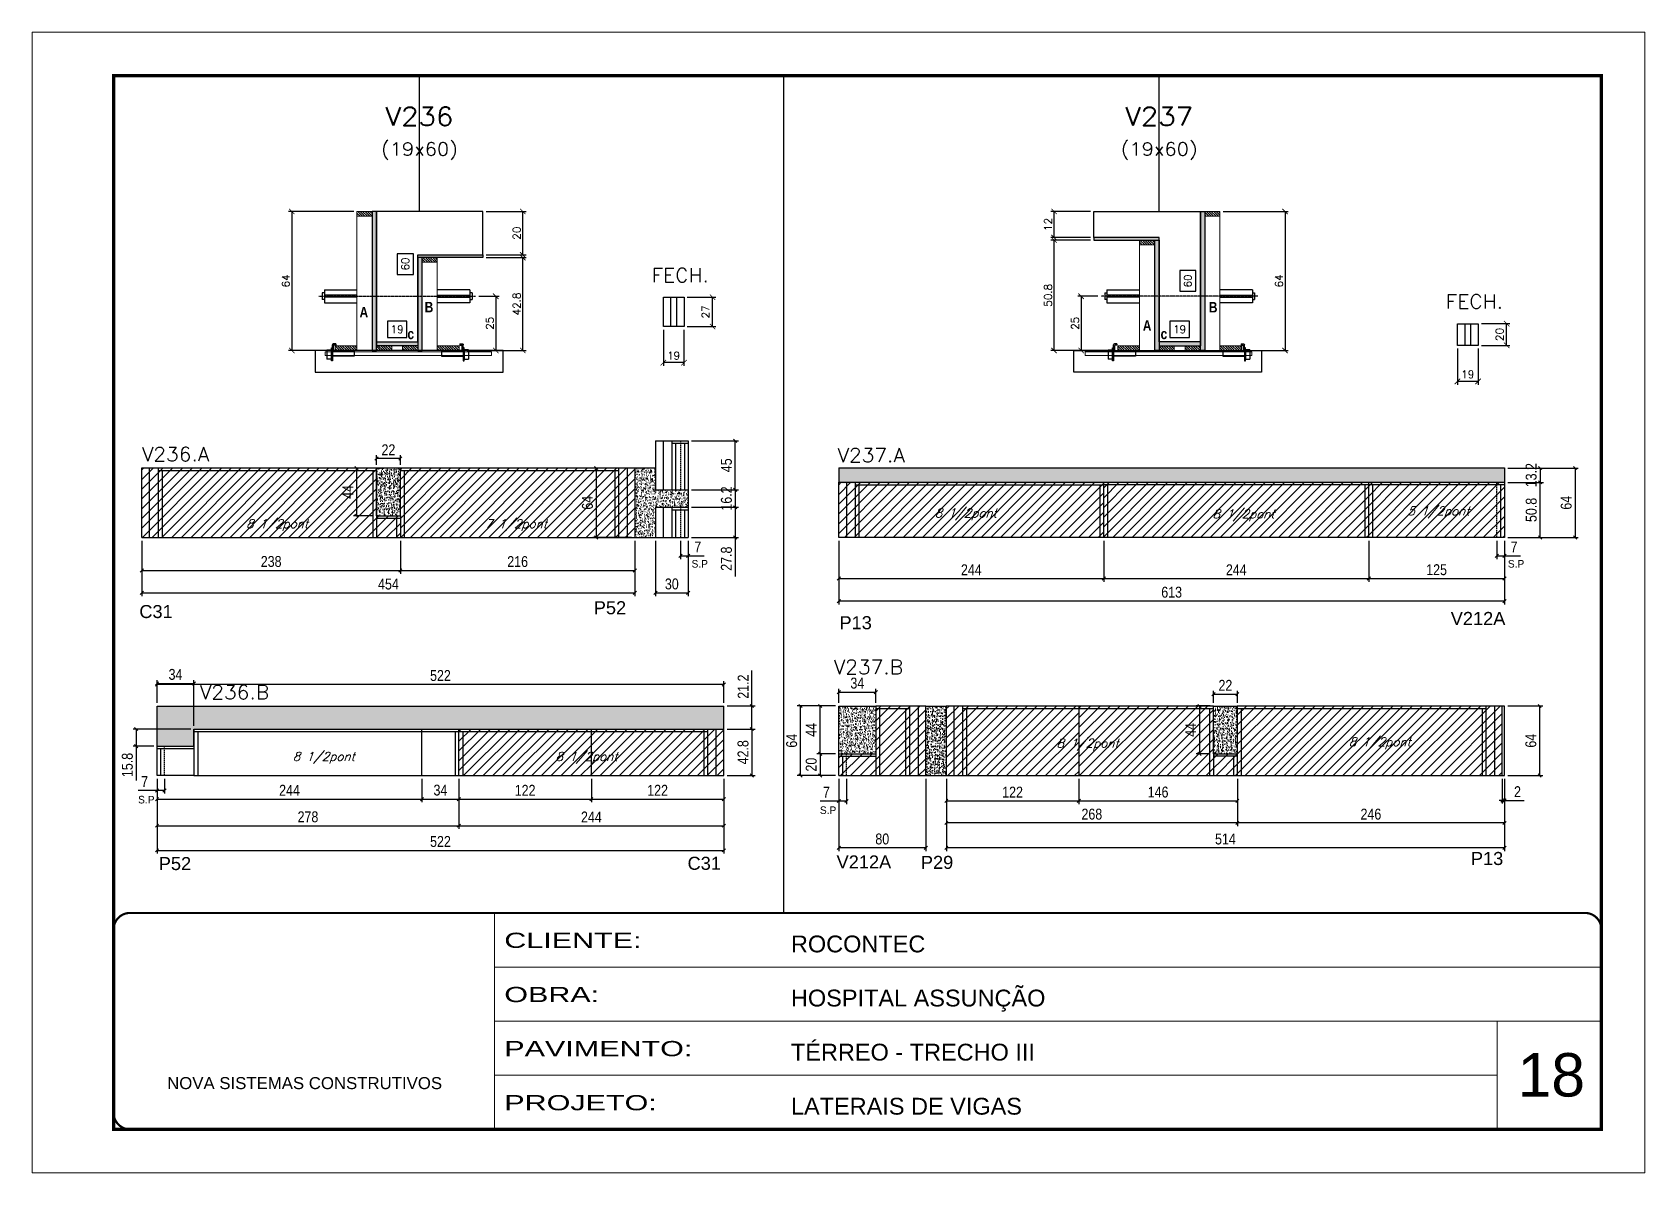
# Model space of a CAD drawing. Extents: x 137137 to 143418, y 10464 to 34486.
# Drawn here: x 138736 to 140221, y 28841 to 29891 of the extents above; entities that cross this region are included whole.
import ezdxf
from ezdxf.enums import TextEntityAlignment as Align

# ---------------------------------------------------------------- set-up
doc = ezdxf.new("R2010")
doc.units = 0
for name, pattern in [('CONTINUO', [0]), ('DASHED', [0.75, 0.5, -0.25]), ('HIDDEN', [0.375, 0.25, -0.125])]:
    doc.linetypes.add(name, pattern=pattern)
for name, color, linetype in [('5', 5, 'Continuous'), ('barrote', 251, 'Continuous'), ('COTA', 241, 'Continuous'), ('Cota Seção (2x)', 4, 'Continuous'), ('detalhes', 4, 'Continuous'), ('Painéis', 200, 'Continuous'), ('presilha', 1, 'Continuous'), ('SARR_2.2x7', 40, 'Continuous'), ('SARR_3.5x7', 81, 'Continuous'), ('TENSOR', 3, 'Continuous'), ('texto', 7, 'Continuous'), ('Texto de Titulo', 7, 'Continuous'), ('Texto Qtd Sarr', 242, 'Continuous')]:
    doc.layers.add(name, color=color, linetype=linetype)
for name, color, linetype, lineweight in [('CARIMBO', 255, 'Continuous', 9), ('CONCRETO', 251, 'Continuous', 25), ('Folhas', 255, 'Continuous', 9), ('Hachura', 251, 'Continuous', 9), ('Madeira', 126, 'Continuous', 18), ('SARRAFO DE PRESSAO', 251, 'DASHED', 9), ('SCO-___-LAJ', 2, 'Continuous', 0), ('Texto Seção', 7, 'Continuous', 15)]:
    doc.layers.add(name, color=color, linetype=linetype, lineweight=lineweight)
doc.styles.add('ARIAL', font='arial.ttf')
doc.styles.add('COTA TECNICA', font='techl___.ttf', dxfattribs={"height": 10})
doc.styles.add('REGUA-120', font='ROMANS.shx', dxfattribs={"height": 15})
doc.styles.add('Romans', font='romans.shx')
doc.styles.add('ROMAS860', font='ROMAS860.SHX')
doc.styles.get("Standard").update_dxf_attribs({"font": 'arial.ttf'})
doc.styles.add('TECNICA', font='techb___.ttf', dxfattribs={"height": 10})
doc.styles.add('Tecnologia', font='')
doc.styles.get('Tecnologia').set_extended_font_data('Forgotten Futurist')
doc.dimstyles.new('Cota Paínel', dxfattribs={"dimtxt": 7, "dimasz": 5, "dimexe": 3, "dimexo": 3, "dimgap": 3, "dimtad": 1, "dimdec": 1, "dimzin": 12, "dimdsep": 46, "dimtxsty": 'Romans', "dimblk": 'ARCHTICK', "dimcen": 0, "dimclrd": 4, "dimclre": 4, "dimclrt": 1, "dimadec": 1, "dimazin": 3, "dimtfac": 1, "dimtdec": 1, "dimtmove": 0, "dimatfit": 3, "dimldrblk": 'OBLIQUE', "dimfxl": 1, "dimtolj": 1, "dimtzin": 12, "dimarcsym": 0})
doc.dimstyles.new('Cota Seção (2x)', dxfattribs={"dimtxt": 7, "dimasz": 5, "dimexe": 3, "dimexo": 3, "dimgap": 2, "dimtad": 3, "dimdec": 1, "dimlfac": 0.5, "dimzin": 12, "dimdsep": 46, "dimtxsty": 'Romans', "dimblk": 'ARCHTICK', "dimcen": 0, "dimclrd": 4, "dimclre": 4, "dimclrt": 1, "dimadec": 1, "dimazin": 3, "dimtfac": 1, "dimtdec": 1, "dimtmove": 0, "dimatfit": 3, "dimldrblk": 'OBLIQUE', "dimfxl": 1, "dimtolj": 1, "dimtzin": 12, "dimarcsym": 0})
doc.dimstyles.new('Cota Seção interna', dxfattribs={"dimtxt": 7, "dimasz": 6, "dimexe": 0.18, "dimexo": 2, "dimgap": -4, "dimtad": 3, "dimdec": 1, "dimlfac": 0.5, "dimzin": 12, "dimdsep": 46, "dimtxsty": 'Romans', "dimblk": 'ARCHTICK', "dimcen": 0.09, "dimse1": 1, "dimse2": 1, "dimsd1": 1, "dimsd2": 1, "dimclrd": 180, "dimclre": 5, "dimclrt": 1, "dimadec": 0, "dimazin": 3, "dimtfac": 1, "dimtdec": 1, "dimtofl": 0, "dimtmove": 0, "dimatfit": 3, "dimldrblk": 'ARCHTICK', "dimfxl": 1, "dimtolj": 1, "dimtzin": 0, "dimarcsym": 0})
doc.dimstyles.new('PAINEL', dxfattribs={"dimtxt": 10, "dimasz": 3, "dimexe": 3, "dimexo": 3, "dimgap": 3, "dimtad": 1, "dimdec": 1, "dimzin": 12, "dimdsep": 46, "dimtxsty": 'COTA TECNICA', "dimblk1": 'OBLIQUE', "dimblk2": 'OBLIQUE', "dimsah": 1, "dimcen": 0.9, "dimclrd": 4, "dimclre": 4, "dimclrt": 240, "dimadec": 1, "dimazin": 3, "dimtfac": 1, "dimtdec": 1, "dimtmove": 0, "dimatfit": 3, "dimfxl": 1, "dimtolj": 1, "dimtzin": 12, "dimarcsym": 0})
pattern_1 = [(50, (6294.8964, -1580.626), (5.46554007, -0.47817257), [0.5715, -6.2865]), (355, (6294.8964, -1580.626), (-1.05730264, 5.73170536), [0.4572, -5.02921753]), (100.4514447, (6295.352, -1580.666), (4.40823741, 5.25353256), [0.48570026, -5.34270734]), (46.1842, (6294.8964, -1579.102), (8.13237123, -1.26126984), [0.85725, -9.42975]), (96.6355576, (6295.574, -1579.207), (7.122124, 7.42278374), [0.7285507, -8.01406824]), (351.184151, (6294.8964, -1579.102), (7.122124, 7.42278374), [0.685799, -7.54379196]), (21, (6295.6584, -1579.483), (4.54843174, -3.06795595), [0.5715, -6.2865]), (326, (6295.6584, -1579.483), (1.85406085, 5.52563898), [0.4572, -5.0292]), (71.451445, (6296.0375, -1579.739), (6.40249258, 2.45768307), [0.48570026, -5.34269813]), (37.5, (6294.8964, -1580.6262), (0.092658098, 2.536651166), [0, -4.96824, 0, -5.1054, 0, -5.04825]), (7.5, (6294.8964, -1580.6262), (2.004589875, 3.005417245), [0, -2.91084, 0, -4.85394, 0, -1.92405]), (327.5, (6293.1972, -1580.6262), (4.067717855, -0.17186232), [0, -1.905, 0, -5.9436, 0, -7.8867]), (317.5, (6292.435, -1580.626), (4.44387544, 0.76279473), [0, -2.4765, 0, -3.94716, 0, -5.6007])]
pattern_2 = [(45, (-1585, 0), (-4.49012806, 4.49012806), [])]
pattern_3 = [(45, (-3170, 0), (-4.49012806, 4.49012806), [])]
pattern_4 = [(45, (-1537.1244, 0), (-4.49012806, 4.49012806), [])]

msp = doc.modelspace()

# ---------------------------------------------------------------- texts
at = {"layer": '5', "linetype": 'Continuous'}
for s, rotation, p in [('C31', 0.00004, (138834.4, 29352.15)), ('P52', 0.00004, (139252.9, 29355.65)), ('P13', 359.99996, (139479.17, 29341.88)), ('V212A', 359.99996, (140042.11, 29345.77)), ('P13', 359.99996, (140060.67, 29124.79)), ('P52', 0.00004, (138852.3, 29120.12)), ('C31', 0.00004, (139339.28, 29120.36)), ('V212A', 359.99996, (139476.52, 29121.6)), ('P29', 359.99996, (139554.12, 29121.21))]:
    msp.add_text(s, height=12, rotation=rotation, dxfattribs=at).set_placement(p)
at = {"layer": 'CARIMBO', "style": 'ARIAL'}
msp.add_text('18', height=40, dxfattribs=at).set_placement((140103.65, 28911.62))
at = {"layer": 'detalhes', "style": 'TECNICA'}
for s, p in [('B', (139097.17, 29633.67)), ('B', (139819.37, 29633.51)), ('A', (139037.21, 29629.01)), ('A', (139758.54, 29616.67)), ('c', (139081.29, 29608.97)), ('c', (139774.92, 29608.97))]:
    msp.add_text(s, height=9.6, dxfattribs=at).set_placement(p)
at = {"layer": 'texto', "color": 2, "char_height": 8, "attachment_point": 5, "style": 'Romans'}
for s, insert in [('{\\Q19;\\C256;8 1/2pont}', (139595.56, 29447.55)), ('{\\Q19;\\C256;8 1/2pont}', (139851.37, 29446.67)), ('{\\Q19;\\C256;5 1/2pont}', (140030.88, 29449.45)), ('{\\Q19;\\C256;8 1/2pont}', (138961.28, 29437.67)), ('{\\Q19;\\C256;7 1/2pont}', (139181.28, 29437.67)), ('{\\Q19;\\C256;8 1/2pont}', (139707.71, 29235.63)), ('{\\Q19;\\C256;8 1/2pont}', (139976.76, 29236.83)), ('{\\Q19;\\C256;8 1/2pont}', (139004.31, 29223.44)), ('{\\Q19;\\C256;8 1/2pont}', (139246.31, 29223.44))]:
    msp.add_mtext(s, dxfattribs=dict(at, insert=insert))
at = {"layer": 'texto', "color": 4, "char_height": 7, "attachment_point": 5, "style": 'ROMAS860'}
for insert in [(139350.53, 29402.04), (140102.28, 29402.04), (138840.83, 29184.91), (139468.71, 29175.2)]:
    msp.add_mtext('S.P', dxfattribs=dict(at, insert=insert))
at = {"layer": 'Texto Seção', "style": 'REGUA-120', "width": 1.05}
for s, p in [('FECH.', (139306.24, 29661.43)), ('FECH.', (140037.56, 29637.07)), ('V236.A', (138836.82, 29496.53)), ('V237.A', (139477.42, 29495.7)), ('V237.B', (139473.89, 29300.62)), ('V236.B', (138890.21, 29277.35))]:
    msp.add_text(s, height=13, dxfattribs=at).set_placement(p)

# ---------------------------------------------------------------- blocks, each defined once
blk = doc.blocks.new('9999999999')
at = {"color": 30, "linetype": 'CONTINUO'}
for p, q in [((98564.6, 34230.2), (98564.6, 34429.4)), ((98564.6, 34379.6), (99584, 34379.6)), ((98564.6, 34329.8), (99488, 34329.8)), ((99584, 34329.8), (99488, 34329.8)), ((99488, 34329.8), (99488, 34230.2)), ((98564.6, 34280), (99488, 34280))]:
    blk.add_line(p, q, dxfattribs=at)
at = {"color": 30, "linetype": 'CONTINUO', "const_width": 2}
blk.add_lwpolyline([(99584, 34230.2), (99584, 34414.4, 0.414214), (99569, 34429.4), (98229, 34429.4, 0.414214), (98214, 34414.4), (98214, 34245.2, 0.414214), (98229, 34230.2), (99584, 34230.2)], format="xyb", dxfattribs=at)
at = {"layer": 'Folhas'}
blk.add_lwpolyline([(98139, 34190.2), (99624, 34190.2), (99624, 35240.2), (98139, 35240.2)], close=True, dxfattribs=at)
at = {"layer": 'Folhas', "color": 30, "const_width": 3}
blk.add_lwpolyline([(98214, 34230.2), (99584, 34230.2), (99584, 35200.2), (98214, 35200.2)], close=True, dxfattribs=at)
at = {"color": 7, "linetype": 'Continuous', "ltscale": 5, "style": 'ARIAL'}
for s, height, p in [('ROCONTEC', 15.48, (98837.7, 34393.1)), ('HOSPITAL ASSUNÇÃO', 15.483, (98837.7, 34343.3)), ('TÉRREO - TRECHO III', 15.483, (98837.7, 34293.5)), ('NOVA SISTEMAS CONSTRUTIVOS', 11.059, (98263.2, 34267.2)), ('LATERAIS DE VIGAS', 15.483, (98837.7, 34243.7))]:
    blk.add_text(s, height=height, dxfattribs=at).set_placement(p)
at = {"layer": 'Folhas', "color": 7, "style": 'Tecnologia', "width": 1.5}
for s, p in [('CLIENTE:', (98573.7, 34397.2)), ('OBRA:', (98573.7, 34347.3)), ('PAVIMENTO:', (98573.7, 34297.5)), ('PROJETO:', (98573.7, 34247.7))]:
    blk.add_text(s, height=14, dxfattribs=at).set_placement(p)
blk = doc.blocks.new('_Oblique')
at = {"color": 0, "linetype": 'ByBlock', "lineweight": -2}
blk.add_line((-0.5, -0.5), (0.5, 0.5), dxfattribs=at)
blk = doc.blocks.new('*D5693')
at = {"layer": 'COTA', "color": 4, "linetype": 'ByBlock', "lineweight": -2, "transparency": 16777216}
for p, q in [((140084.6, 29423.3), (140084.6, 29406.5)), ((140091.6, 29423.3), (140091.6, 29406.5)), ((140084.6, 29409.5), (140091.6, 29409.5)), ((140091.6, 29409.5), (140106.3, 29409.5))]:
    blk.add_line(p, q, dxfattribs=at)
at = {"layer": 'Defpoints', "color": 0, "linetype": 'ByBlock', "transparency": 16777216}
for p in [(140084.6, 29426.3), (140091.6, 29426.3), (140091.6, 29409.5)]:
    blk.add_point(p, dxfattribs=at)
at = {"layer": 'COTA', "color": 4, "linetype": 'ByBlock', "lineweight": -2, "transparency": 16777216, "xscale": 3, "yscale": 3, "zscale": 3, "rotation": 180}
blk.add_blockref('_Oblique', (140084.6, 29409.5), dxfattribs=at)
at = {"layer": 'COTA', "color": 4, "linetype": 'ByBlock', "lineweight": -2, "transparency": 16777216, "xscale": 3, "yscale": 3, "zscale": 3}
blk.add_blockref('_Oblique', (140091.6, 29409.5), dxfattribs=at)
at = {"layer": 'COTA', "color": 240, "linetype": 'ByBlock', "transparency": 16777216, "insert": (140100.4, 29417.6), "char_height": 10, "attachment_point": 5, "style": 'COTA TECNICA'}
blk.add_mtext('\\A1;7', dxfattribs=at)
blk = doc.blocks.new('*D5694')
at = {"layer": 'COTA', "color": 4, "linetype": 'ByBlock', "lineweight": -2, "transparency": 16777216}
for p, q in [((139478.6, 29423.3), (139478.6, 29385.5)), ((139722.6, 29423.3), (139722.6, 29385.5)), ((139478.6, 29388.5), (139722.6, 29388.5))]:
    blk.add_line(p, q, dxfattribs=at)
at = {"layer": 'Defpoints', "color": 0, "linetype": 'ByBlock', "transparency": 16777216}
for p in [(139478.6, 29426.3), (139722.6, 29426.3), (139722.6, 29388.5)]:
    blk.add_point(p, dxfattribs=at)
at = {"layer": 'COTA', "color": 4, "linetype": 'ByBlock', "lineweight": -2, "transparency": 16777216, "xscale": 3, "yscale": 3, "zscale": 3, "rotation": 180}
blk.add_blockref('_Oblique', (139478.6, 29388.5), dxfattribs=at)
at = {"layer": 'COTA', "color": 4, "linetype": 'ByBlock', "lineweight": -2, "transparency": 16777216, "xscale": 3, "yscale": 3, "zscale": 3}
blk.add_blockref('_Oblique', (139722.6, 29388.5), dxfattribs=at)
at = {"layer": 'COTA', "color": 240, "linetype": 'ByBlock', "transparency": 16777216, "insert": (139600.6, 29396.6), "char_height": 10, "attachment_point": 5, "style": 'COTA TECNICA'}
blk.add_mtext('\\A1;244', dxfattribs=at)
blk = doc.blocks.new('*D5695')
at = {"layer": 'COTA', "color": 4, "linetype": 'ByBlock', "lineweight": -2, "transparency": 16777216}
for p, q in [((139722.6, 29423.3), (139722.6, 29385.5)), ((139966.6, 29423.3), (139966.6, 29385.5)), ((139722.6, 29388.5), (139966.6, 29388.5))]:
    blk.add_line(p, q, dxfattribs=at)
at = {"layer": 'Defpoints', "color": 0, "linetype": 'ByBlock', "transparency": 16777216}
for p in [(139722.6, 29426.3), (139966.6, 29426.3), (139966.6, 29388.5)]:
    blk.add_point(p, dxfattribs=at)
at = {"layer": 'COTA', "color": 4, "linetype": 'ByBlock', "lineweight": -2, "transparency": 16777216, "xscale": 3, "yscale": 3, "zscale": 3, "rotation": 180}
blk.add_blockref('_Oblique', (139722.6, 29388.5), dxfattribs=at)
at = {"layer": 'COTA', "color": 4, "linetype": 'ByBlock', "lineweight": -2, "transparency": 16777216, "xscale": 3, "yscale": 3, "zscale": 3}
blk.add_blockref('_Oblique', (139966.6, 29388.5), dxfattribs=at)
at = {"layer": 'COTA', "color": 240, "linetype": 'ByBlock', "transparency": 16777216, "insert": (139844.6, 29396.6), "char_height": 10, "attachment_point": 5, "style": 'COTA TECNICA'}
blk.add_mtext('\\A1;244', dxfattribs=at)
blk = doc.blocks.new('*D5696')
at = {"layer": 'COTA', "color": 4, "linetype": 'ByBlock', "lineweight": -2, "transparency": 16777216}
for p, q in [((139966.6, 29423.3), (139966.6, 29385.5)), ((140091.6, 29423.3), (140091.6, 29385.5)), ((139966.6, 29388.5), (140091.6, 29388.5))]:
    blk.add_line(p, q, dxfattribs=at)
at = {"layer": 'Defpoints', "color": 0, "linetype": 'ByBlock', "transparency": 16777216}
for p in [(139966.6, 29426.3), (140091.6, 29426.3), (140091.6, 29388.5)]:
    blk.add_point(p, dxfattribs=at)
at = {"layer": 'COTA', "color": 4, "linetype": 'ByBlock', "lineweight": -2, "transparency": 16777216, "xscale": 3, "yscale": 3, "zscale": 3}
for p, rotation in [((139966.6, 29388.5), 179.9997557962079), ((140091.6, 29388.5), 359.9997557962079)]:
    blk.add_blockref('_Oblique', p, dxfattribs=dict(at, rotation=rotation))
at = {"layer": 'COTA', "color": 240, "linetype": 'ByBlock', "transparency": 16777216, "insert": (140029.1, 29396.6), "char_height": 10, "attachment_point": 5, "rotation": 359.9998, "style": 'COTA TECNICA'}
blk.add_mtext('\\A1;125', dxfattribs=at)
blk = doc.blocks.new('*D5697')
at = {"layer": 'COTA', "color": 4, "linetype": 'ByBlock', "lineweight": -2, "transparency": 16777216}
for p, q in [((140094.6, 29477.1), (140127.4, 29477.1)), ((140124.4, 29426.3), (140124.4, 29477.1)), ((140094.6, 29426.3), (140127.4, 29426.3))]:
    blk.add_line(p, q, dxfattribs=at)
at = {"layer": 'Defpoints', "color": 0, "linetype": 'ByBlock', "transparency": 16777216}
for p in [(140091.6, 29477.1), (140124.4, 29477.1), (140091.6, 29426.3)]:
    blk.add_point(p, dxfattribs=at)
at = {"layer": 'COTA', "color": 4, "linetype": 'ByBlock', "lineweight": -2, "transparency": 16777216, "xscale": 3, "yscale": 3, "zscale": 3}
for p, rotation in [((140124.4, 29477.1), 90), ((140124.4, 29426.3), 270)]:
    blk.add_blockref('_Oblique', p, dxfattribs=dict(at, rotation=rotation))
at = {"layer": 'COTA', "color": 240, "linetype": 'ByBlock', "transparency": 16777216, "insert": (140116.3, 29451.7), "char_height": 10, "attachment_point": 5, "rotation": 90, "style": 'COTA TECNICA'}
blk.add_mtext('\\A1;50.8', dxfattribs=at)
blk = doc.blocks.new('*D5698')
at = {"layer": 'COTA', "color": 4, "linetype": 'ByBlock', "lineweight": -2, "transparency": 16777216}
for p, q in [((140094.6, 29490.3), (140127.4, 29490.3)), ((140124.4, 29490.3), (140124.4, 29477.1)), ((140094.6, 29477.1), (140127.4, 29477.1))]:
    blk.add_line(p, q, dxfattribs=at)
at = {"layer": 'Defpoints', "color": 0, "linetype": 'ByBlock', "transparency": 16777216}
for p in [(140091.6, 29490.3), (140091.6, 29477.1), (140124.4, 29477.1)]:
    blk.add_point(p, dxfattribs=at)
at = {"layer": 'COTA', "color": 4, "linetype": 'ByBlock', "lineweight": -2, "transparency": 16777216, "xscale": 3, "yscale": 3, "zscale": 3}
for p, rotation in [((140124.4, 29490.3), 90), ((140124.4, 29477.1), 270)]:
    blk.add_blockref('_Oblique', p, dxfattribs=dict(at, rotation=rotation))
at = {"layer": 'COTA', "color": 240, "linetype": 'ByBlock', "transparency": 16777216, "insert": (140116.2, 29483.7), "char_height": 10, "attachment_point": 5, "rotation": 90, "style": 'COTA TECNICA'}
blk.add_mtext('\\A1;13.2', dxfattribs=at)
blk = doc.blocks.new('*D5699')
at = {"layer": 'COTA', "color": 4, "linetype": 'ByBlock', "lineweight": -2, "transparency": 16777216}
for p, q in [((140094.6, 29490.3), (140159.6, 29490.3)), ((140156.6, 29490.3), (140156.6, 29426.3)), ((140094.6, 29426.3), (140159.6, 29426.3))]:
    blk.add_line(p, q, dxfattribs=at)
at = {"layer": 'Defpoints', "color": 0, "linetype": 'ByBlock', "transparency": 16777216}
for p in [(140091.6, 29490.3), (140091.6, 29426.3), (140156.6, 29426.3)]:
    blk.add_point(p, dxfattribs=at)
at = {"layer": 'COTA', "color": 4, "linetype": 'ByBlock', "lineweight": -2, "transparency": 16777216, "xscale": 3, "yscale": 3, "zscale": 3}
for p, rotation in [((140156.6, 29490.3), 90), ((140156.6, 29426.3), 270)]:
    blk.add_blockref('_Oblique', p, dxfattribs=dict(at, rotation=rotation))
at = {"layer": 'COTA', "color": 240, "linetype": 'ByBlock', "transparency": 16777216, "insert": (140148.5, 29458.3), "char_height": 10, "attachment_point": 5, "rotation": 90, "style": 'COTA TECNICA'}
blk.add_mtext('\\A1;64', dxfattribs=at)
blk = doc.blocks.new('*D5700')
at = {"layer": 'COTA', "color": 4, "linetype": 'ByBlock', "lineweight": -2, "transparency": 16777216}
for p, q in [((139478.6, 29204.2), (139478.6, 29180.7)), ((139485.6, 29204.2), (139485.6, 29180.7)), ((139478.6, 29183.7), (139461.3, 29183.7)), ((139485.6, 29183.7), (139478.6, 29183.7))]:
    blk.add_line(p, q, dxfattribs=at)
at = {"layer": 'Defpoints', "color": 0, "linetype": 'ByBlock', "transparency": 16777216}
for p in [(139478.6, 29207.2), (139485.6, 29207.2), (139485.6, 29183.7)]:
    blk.add_point(p, dxfattribs=at)
at = {"layer": 'COTA', "color": 4, "linetype": 'ByBlock', "lineweight": -2, "transparency": 16777216, "xscale": 3, "yscale": 3, "zscale": 3, "rotation": 180}
blk.add_blockref('_Oblique', (139478.6, 29183.7), dxfattribs=at)
at = {"layer": 'COTA', "color": 4, "linetype": 'ByBlock', "lineweight": -2, "transparency": 16777216, "xscale": 3, "yscale": 3, "zscale": 3}
blk.add_blockref('_Oblique', (139485.6, 29183.7), dxfattribs=at)
at = {"layer": 'COTA', "color": 240, "linetype": 'ByBlock', "transparency": 16777216, "insert": (139467.1, 29191.8), "char_height": 10, "attachment_point": 5, "style": 'COTA TECNICA'}
blk.add_mtext('\\A1;7', dxfattribs=at)
blk = doc.blocks.new('*D5701')
at = {"layer": 'COTA', "color": 4, "linetype": 'ByBlock', "lineweight": -2, "transparency": 16777216}
for p, q in [((139845.6, 29204.2), (139845.6, 29160.5)), ((140091.6, 29204.2), (140091.6, 29160.5)), ((140091.6, 29163.5), (139845.6, 29163.5))]:
    blk.add_line(p, q, dxfattribs=at)
at = {"layer": 'Defpoints', "color": 0, "linetype": 'ByBlock', "transparency": 16777216}
for p in [(139845.6, 29207.2), (140091.6, 29207.2), (139845.6, 29163.5)]:
    blk.add_point(p, dxfattribs=at)
at = {"layer": 'COTA', "color": 4, "linetype": 'ByBlock', "lineweight": -2, "transparency": 16777216, "xscale": 3, "yscale": 3, "zscale": 3, "rotation": 180}
blk.add_blockref('_Oblique', (139845.6, 29163.5), dxfattribs=at)
at = {"layer": 'COTA', "color": 4, "linetype": 'ByBlock', "lineweight": -2, "transparency": 16777216, "xscale": 3, "yscale": 3, "zscale": 3}
blk.add_blockref('_Oblique', (140091.6, 29163.5), dxfattribs=at)
at = {"layer": 'COTA', "color": 240, "linetype": 'ByBlock', "transparency": 16777216, "insert": (139968.6, 29171.6), "char_height": 10, "attachment_point": 5, "style": 'COTA TECNICA'}
blk.add_mtext('\\A1;246', dxfattribs=at)
blk = doc.blocks.new('*D5702')
at = {"layer": 'COTA', "color": 4, "linetype": 'ByBlock', "lineweight": -2, "transparency": 16777216}
for p, q in [((139577.6, 29204.2), (139577.6, 29160.5)), ((139845.6, 29204.2), (139845.6, 29160.5)), ((139845.6, 29163.5), (139577.6, 29163.5))]:
    blk.add_line(p, q, dxfattribs=at)
at = {"layer": 'Defpoints', "color": 0, "linetype": 'ByBlock', "transparency": 16777216}
for p in [(139577.6, 29207.2), (139845.6, 29207.2), (139577.6, 29163.5)]:
    blk.add_point(p, dxfattribs=at)
at = {"layer": 'COTA', "color": 4, "linetype": 'ByBlock', "lineweight": -2, "transparency": 16777216, "xscale": 3, "yscale": 3, "zscale": 3, "rotation": 180}
blk.add_blockref('_Oblique', (139577.6, 29163.5), dxfattribs=at)
at = {"layer": 'COTA', "color": 4, "linetype": 'ByBlock', "lineweight": -2, "transparency": 16777216, "xscale": 3, "yscale": 3, "zscale": 3}
blk.add_blockref('_Oblique', (139845.6, 29163.5), dxfattribs=at)
at = {"layer": 'COTA', "color": 240, "linetype": 'ByBlock', "transparency": 16777216, "insert": (139711.6, 29171.6), "char_height": 10, "attachment_point": 5, "style": 'COTA TECNICA'}
blk.add_mtext('\\A1;268', dxfattribs=at)
blk = doc.blocks.new('*D5703')
at = {"layer": 'COTA', "color": 4, "linetype": 'ByBlock', "lineweight": -2, "transparency": 16777216}
for p, q in [((139478.6, 29204.2), (139478.6, 29137.6)), ((139558.6, 29204.2), (139558.6, 29137.6)), ((139558.6, 29140.6), (139478.6, 29140.6))]:
    blk.add_line(p, q, dxfattribs=at)
at = {"layer": 'Defpoints', "color": 0, "linetype": 'ByBlock', "transparency": 16777216}
for p in [(139478.6, 29207.2), (139558.6, 29207.2), (139478.6, 29140.6)]:
    blk.add_point(p, dxfattribs=at)
at = {"layer": 'COTA', "color": 4, "linetype": 'ByBlock', "lineweight": -2, "transparency": 16777216, "xscale": 3, "yscale": 3, "zscale": 3, "rotation": 180}
blk.add_blockref('_Oblique', (139478.6, 29140.6), dxfattribs=at)
at = {"layer": 'COTA', "color": 4, "linetype": 'ByBlock', "lineweight": -2, "transparency": 16777216, "xscale": 3, "yscale": 3, "zscale": 3}
blk.add_blockref('_Oblique', (139558.6, 29140.6), dxfattribs=at)
at = {"layer": 'COTA', "color": 240, "linetype": 'ByBlock', "transparency": 16777216, "insert": (139518.6, 29148.7), "char_height": 10, "attachment_point": 5, "style": 'COTA TECNICA'}
blk.add_mtext('\\A1;80', dxfattribs=at)
blk = doc.blocks.new('*D5704')
at = {"layer": 'COTA', "color": 4, "linetype": 'ByBlock', "lineweight": -2, "transparency": 16777216}
for p, q in [((139478.6, 29274.2), (139478.6, 29286.9)), ((139512.6, 29274.2), (139512.6, 29286.9)), ((139478.6, 29283.9), (139512.6, 29283.9))]:
    blk.add_line(p, q, dxfattribs=at)
at = {"layer": 'Defpoints', "color": 0, "linetype": 'ByBlock', "transparency": 16777216}
for p in [(139478.6, 29271.2), (139512.6, 29283.9), (139512.6, 29271.2)]:
    blk.add_point(p, dxfattribs=at)
at = {"layer": 'COTA', "color": 4, "linetype": 'ByBlock', "lineweight": -2, "transparency": 16777216, "xscale": 3, "yscale": 3, "zscale": 3, "rotation": 180}
blk.add_blockref('_Oblique', (139478.6, 29283.9), dxfattribs=at)
at = {"layer": 'COTA', "color": 4, "linetype": 'ByBlock', "lineweight": -2, "transparency": 16777216, "xscale": 3, "yscale": 3, "zscale": 3}
blk.add_blockref('_Oblique', (139512.6, 29283.9), dxfattribs=at)
at = {"layer": 'COTA', "color": 240, "linetype": 'ByBlock', "transparency": 16777216, "insert": (139495.6, 29292.2), "char_height": 10, "attachment_point": 5, "style": 'COTA TECNICA'}
blk.add_mtext('\\A1;34', dxfattribs=at)
blk = doc.blocks.new('*D5705')
at = {"layer": 'COTA', "color": 4, "linetype": 'ByBlock', "lineweight": -2, "transparency": 16777216}
for p, q in [((139475.6, 29227.2), (139458.3, 29227.2)), ((139461.3, 29227.2), (139461.3, 29207.2)), ((139475.6, 29207.2), (139458.3, 29207.2))]:
    blk.add_line(p, q, dxfattribs=at)
at = {"layer": 'Defpoints', "color": 0, "linetype": 'ByBlock', "transparency": 16777216}
for p in [(139478.6, 29227.2), (139461.3, 29207.2), (139478.6, 29207.2)]:
    blk.add_point(p, dxfattribs=at)
at = {"layer": 'COTA', "color": 4, "linetype": 'ByBlock', "lineweight": -2, "transparency": 16777216, "xscale": 3, "yscale": 3, "zscale": 3}
for p, rotation in [((139461.3, 29227.2), 90), ((139461.3, 29207.2), 270)]:
    blk.add_blockref('_Oblique', p, dxfattribs=dict(at, rotation=rotation))
at = {"layer": 'COTA', "color": 240, "linetype": 'ByBlock', "transparency": 16777216, "insert": (139453.2, 29217.2), "char_height": 10, "attachment_point": 5, "rotation": 90, "style": 'COTA TECNICA'}
blk.add_mtext('\\A1;20', dxfattribs=at)
blk = doc.blocks.new('*D5706')
at = {"layer": 'COTA', "color": 4, "linetype": 'ByBlock', "lineweight": -2, "transparency": 16777216}
for p, q in [((139475.6, 29271.2), (139458.3, 29271.2)), ((139461.3, 29227.2), (139461.3, 29271.2)), ((139475.6, 29227.2), (139458.3, 29227.2))]:
    blk.add_line(p, q, dxfattribs=at)
at = {"layer": 'Defpoints', "color": 0, "linetype": 'ByBlock', "transparency": 16777216}
for p in [(139461.3, 29271.2), (139478.6, 29271.2), (139478.6, 29227.2)]:
    blk.add_point(p, dxfattribs=at)
at = {"layer": 'COTA', "color": 4, "linetype": 'ByBlock', "lineweight": -2, "transparency": 16777216, "xscale": 3, "yscale": 3, "zscale": 3}
for p, rotation in [((139461.3, 29271.2), 90), ((139461.3, 29227.2), 270)]:
    blk.add_blockref('_Oblique', p, dxfattribs=dict(at, rotation=rotation))
at = {"layer": 'COTA', "color": 240, "linetype": 'ByBlock', "transparency": 16777216, "insert": (139453.2, 29249.2), "char_height": 10, "attachment_point": 5, "rotation": 90, "style": 'COTA TECNICA'}
blk.add_mtext('\\A1;44', dxfattribs=at)
blk = doc.blocks.new('*D5707')
at = {"layer": 'COTA', "color": 4, "linetype": 'ByBlock', "lineweight": -2, "transparency": 16777216}
for p, q in [((139475.6, 29271.2), (139440.3, 29271.2)), ((139443.3, 29207.2), (139443.3, 29271.2)), ((139475.6, 29207.2), (139440.3, 29207.2))]:
    blk.add_line(p, q, dxfattribs=at)
at = {"layer": 'Defpoints', "color": 0, "linetype": 'ByBlock', "transparency": 16777216}
for p in [(139443.3, 29271.2), (139478.6, 29271.2), (139478.6, 29207.2)]:
    blk.add_point(p, dxfattribs=at)
at = {"layer": 'COTA', "color": 4, "linetype": 'ByBlock', "lineweight": -2, "transparency": 16777216, "xscale": 3, "yscale": 3, "zscale": 3}
for p, rotation in [((139443.3, 29271.2), 90), ((139443.3, 29207.2), 270)]:
    blk.add_blockref('_Oblique', p, dxfattribs=dict(at, rotation=rotation))
at = {"layer": 'COTA', "color": 240, "linetype": 'ByBlock', "transparency": 16777216, "insert": (139435.2, 29239.2), "char_height": 10, "attachment_point": 5, "rotation": 90, "style": 'COTA TECNICA'}
blk.add_mtext('\\A1;64', dxfattribs=at)
blk = doc.blocks.new('*D5708')
at = {"layer": 'COTA', "color": 4, "linetype": 'ByBlock', "lineweight": -2, "transparency": 16777216}
for p, q in [((139820.6, 29271.2), (139807.7, 29271.2)), ((139810.7, 29271.2), (139810.7, 29227.2)), ((139820.6, 29227.2), (139807.7, 29227.2))]:
    blk.add_line(p, q, dxfattribs=at)
at = {"layer": 'Defpoints', "color": 0, "linetype": 'ByBlock', "transparency": 16777216}
for p in [(139823.6, 29271.2), (139810.7, 29227.2), (139823.6, 29227.2)]:
    blk.add_point(p, dxfattribs=at)
at = {"layer": 'COTA', "color": 4, "linetype": 'ByBlock', "lineweight": -2, "transparency": 16777216, "xscale": 3, "yscale": 3, "zscale": 3}
for p, rotation in [((139810.7, 29271.2), 90), ((139810.7, 29227.2), 270)]:
    blk.add_blockref('_Oblique', p, dxfattribs=dict(at, rotation=rotation))
at = {"layer": 'COTA', "color": 240, "linetype": 'ByBlock', "transparency": 16777216, "insert": (139802.6, 29249.2), "char_height": 10, "attachment_point": 5, "rotation": 90, "style": 'COTA TECNICA'}
blk.add_mtext('\\A1;44', dxfattribs=at)
blk = doc.blocks.new('*D5709')
at = {"layer": 'COTA', "color": 4, "linetype": 'ByBlock', "lineweight": -2, "transparency": 16777216}
for p, q in [((139823.6, 29274.2), (139823.6, 29285.2)), ((139845.6, 29274.2), (139845.6, 29285.2)), ((139823.6, 29282.2), (139845.6, 29282.2))]:
    blk.add_line(p, q, dxfattribs=at)
at = {"layer": 'Defpoints', "color": 0, "linetype": 'ByBlock', "transparency": 16777216}
for p in [(139823.6, 29271.2), (139845.6, 29282.2), (139845.6, 29271.2)]:
    blk.add_point(p, dxfattribs=at)
at = {"layer": 'COTA', "color": 4, "linetype": 'ByBlock', "lineweight": -2, "transparency": 16777216, "xscale": 3, "yscale": 3, "zscale": 3, "rotation": 180}
blk.add_blockref('_Oblique', (139823.6, 29282.2), dxfattribs=at)
at = {"layer": 'COTA', "color": 4, "linetype": 'ByBlock', "lineweight": -2, "transparency": 16777216, "xscale": 3, "yscale": 3, "zscale": 3}
blk.add_blockref('_Oblique', (139845.6, 29282.2), dxfattribs=at)
at = {"layer": 'COTA', "color": 240, "linetype": 'ByBlock', "transparency": 16777216, "insert": (139834.6, 29290.2), "char_height": 10, "attachment_point": 5, "style": 'COTA TECNICA'}
blk.add_mtext('\\A1;22', dxfattribs=at)
blk = doc.blocks.new('*D5710')
at = {"layer": 'COTA', "color": 4, "linetype": 'ByBlock', "lineweight": -2, "transparency": 16777216}
for p, q in [((140094.6, 29271.2), (140127, 29271.2)), ((140124, 29271.2), (140124, 29207.2)), ((140094.6, 29207.2), (140127, 29207.2))]:
    blk.add_line(p, q, dxfattribs=at)
at = {"layer": 'Defpoints', "color": 0, "linetype": 'ByBlock', "transparency": 16777216}
for p in [(140091.6, 29271.2), (140091.6, 29207.2), (140124, 29207.2)]:
    blk.add_point(p, dxfattribs=at)
at = {"layer": 'COTA', "color": 4, "linetype": 'ByBlock', "lineweight": -2, "transparency": 16777216, "xscale": 3, "yscale": 3, "zscale": 3}
for p, rotation in [((140124, 29271.2), 90), ((140124, 29207.2), 270)]:
    blk.add_blockref('_Oblique', p, dxfattribs=dict(at, rotation=rotation))
at = {"layer": 'COTA', "color": 240, "linetype": 'ByBlock', "transparency": 16777216, "insert": (140115.9, 29239.2), "char_height": 10, "attachment_point": 5, "rotation": 90, "style": 'COTA TECNICA'}
blk.add_mtext('\\A1;64', dxfattribs=at)
blk = doc.blocks.new('*D5711')
at = {"layer": 'COTA', "color": 4, "linetype": 'ByBlock', "lineweight": -2, "transparency": 16777216}
for p, q in [((139577.6, 29204.2), (139577.6, 29180.8)), ((139699.6, 29204.2), (139699.6, 29180.8)), ((139577.6, 29183.8), (139699.6, 29183.8))]:
    blk.add_line(p, q, dxfattribs=at)
at = {"layer": 'Defpoints', "color": 0, "linetype": 'ByBlock', "transparency": 16777216}
for p in [(139577.6, 29207.2), (139699.6, 29207.2), (139699.6, 29183.8)]:
    blk.add_point(p, dxfattribs=at)
at = {"layer": 'COTA', "color": 4, "linetype": 'ByBlock', "lineweight": -2, "transparency": 16777216, "xscale": 3, "yscale": 3, "zscale": 3, "rotation": 180}
blk.add_blockref('_Oblique', (139577.6, 29183.8), dxfattribs=at)
at = {"layer": 'COTA', "color": 4, "linetype": 'ByBlock', "lineweight": -2, "transparency": 16777216, "xscale": 3, "yscale": 3, "zscale": 3}
blk.add_blockref('_Oblique', (139699.6, 29183.8), dxfattribs=at)
at = {"layer": 'COTA', "color": 240, "linetype": 'ByBlock', "transparency": 16777216, "insert": (139638.6, 29191.9), "char_height": 10, "attachment_point": 5, "style": 'COTA TECNICA'}
blk.add_mtext('\\A1;122', dxfattribs=at)
blk = doc.blocks.new('*D5712')
at = {"layer": 'COTA', "color": 4, "linetype": 'ByBlock', "lineweight": -2, "transparency": 16777216}
for p, q in [((139699.6, 29204.2), (139699.6, 29180.8)), ((139845.6, 29204.2), (139845.6, 29180.8)), ((139699.6, 29183.8), (139845.6, 29183.8))]:
    blk.add_line(p, q, dxfattribs=at)
at = {"layer": 'Defpoints', "color": 0, "linetype": 'ByBlock', "transparency": 16777216}
for p in [(139699.6, 29207.2), (139845.6, 29207.2), (139845.6, 29183.8)]:
    blk.add_point(p, dxfattribs=at)
at = {"layer": 'COTA', "color": 4, "linetype": 'ByBlock', "lineweight": -2, "transparency": 16777216, "xscale": 3, "yscale": 3, "zscale": 3, "rotation": 180}
blk.add_blockref('_Oblique', (139699.6, 29183.8), dxfattribs=at)
at = {"layer": 'COTA', "color": 4, "linetype": 'ByBlock', "lineweight": -2, "transparency": 16777216, "xscale": 3, "yscale": 3, "zscale": 3}
blk.add_blockref('_Oblique', (139845.6, 29183.8), dxfattribs=at)
at = {"layer": 'COTA', "color": 240, "linetype": 'ByBlock', "transparency": 16777216, "insert": (139772.6, 29191.9), "char_height": 10, "attachment_point": 5, "style": 'COTA TECNICA'}
blk.add_mtext('\\A1;146', dxfattribs=at)
blk = doc.blocks.new('_ArchTick')
at = {"color": 0, "linetype": 'ByBlock', "const_width": 0.15}
blk.add_lwpolyline([(-0.5, -0.5), (0.5, 0.5)], dxfattribs=at)
blk = doc.blocks.new('*D5713')
at = {"layer": 'COTA', "color": 4, "lineweight": -2, "transparency": 16777216}
for p, q in [((140048.3, 29600.2), (140048.3, 29567)), ((140067.3, 29600.2), (140067.3, 29567)), ((140067.3, 29570), (140048.3, 29570))]:
    blk.add_line(p, q, dxfattribs=at)
at = {"layer": 'Defpoints', "color": 0, "transparency": 16777216}
for p in [(140048.3, 29603.2), (140067.3, 29603.2), (140048.3, 29570)]:
    blk.add_point(p, dxfattribs=at)
at = {"layer": 'COTA', "color": 4, "lineweight": -2, "transparency": 16777216, "xscale": 5, "yscale": 5, "zscale": 5, "rotation": 180}
blk.add_blockref('_ArchTick', (140048.3, 29570), dxfattribs=at)
at = {"layer": 'COTA', "color": 4, "lineweight": -2, "transparency": 16777216, "xscale": 5, "yscale": 5, "zscale": 5}
blk.add_blockref('_ArchTick', (140067.3, 29570), dxfattribs=at)
at = {"layer": 'COTA', "color": 1, "transparency": 16777216, "insert": (140057.8, 29576.5), "char_height": 7, "attachment_point": 5, "style": 'Romans'}
blk.add_mtext('\\A1;19', dxfattribs=at)
blk = doc.blocks.new('*D5714')
at = {"layer": 'COTA', "color": 4, "lineweight": -2, "transparency": 16777216}
for p, q in [((140070.3, 29623.2), (140096.6, 29623.2)), ((140093.6, 29603.2), (140093.6, 29623.2)), ((140070.3, 29603.2), (140096.6, 29603.2))]:
    blk.add_line(p, q, dxfattribs=at)
at = {"layer": 'Defpoints', "color": 0, "transparency": 16777216}
for p in [(140067.3, 29623.2), (140093.6, 29623.2), (140067.3, 29603.2)]:
    blk.add_point(p, dxfattribs=at)
at = {"layer": 'COTA', "color": 4, "lineweight": -2, "transparency": 16777216, "xscale": 5, "yscale": 5, "zscale": 5}
for p, rotation in [((140093.6, 29623.2), 90), ((140093.6, 29603.2), 270)]:
    blk.add_blockref('_ArchTick', p, dxfattribs=dict(at, rotation=rotation))
at = {"layer": 'COTA', "color": 1, "transparency": 16777216, "insert": (140087.1, 29613.2), "char_height": 7, "attachment_point": 5, "rotation": 90, "style": 'Romans'}
blk.add_mtext('\\A1;20', dxfattribs=at)
blk = doc.blocks.new('titulo1')
at = {"layer": 'Defpoints', "color": 252, "linetype": 'HIDDEN', "ltscale": 2}
blk.add_line((0, 0), (0, 125), dxfattribs=at)
at = {"layer": 'Defpoints', "style": 'Romans', "oblique": 15}
blk.add_attdef('FOLHA', text='', height=10, dxfattribs=at).set_placement((0, 15.6), align=Align.MIDDLE_CENTER)
at = {"layer": 'Texto Qtd Sarr', "color": 3, "style": 'Romans', "oblique": 15}
for tag, height, p in [('TITULO', 17, (0, 71.4)), ('SEÇÃO', 12, (0, 41.5))]:
    blk.add_attdef(tag, text='', height=height, dxfattribs=at).set_placement(p, align=Align.MIDDLE_CENTER)
blk = doc.blocks.new('*D5715')
at = {"layer": 'COTA', "color": 4, "lineweight": -2, "transparency": 16777216}
for p, q in [((139710.5, 29700.1), (139673.8, 29700.1)), ((139676.8, 29598.5), (139676.8, 29700.1)), ((139728.1, 29598.5), (139673.8, 29598.5))]:
    blk.add_line(p, q, dxfattribs=at)
at = {"layer": 'Defpoints', "color": 0, "transparency": 16777216}
for p in [(139676.8, 29700.1), (139713.5, 29700.1), (139731.1, 29598.5)]:
    blk.add_point(p, dxfattribs=at)
at = {"layer": 'COTA', "color": 4, "lineweight": -2, "transparency": 16777216, "xscale": 5, "yscale": 5, "zscale": 5}
for p, rotation in [((139676.8, 29700.1), 90), ((139676.8, 29598.5), 270)]:
    blk.add_blockref('_ArchTick', p, dxfattribs=dict(at, rotation=rotation))
at = {"layer": 'COTA', "color": 1, "transparency": 16777216, "insert": (139671.3, 29649.3), "char_height": 7, "attachment_point": 5, "rotation": 90, "style": 'Romans'}
blk.add_mtext('\\A1;50.8', dxfattribs=at)
blk = doc.blocks.new('*D5716')
at = {"layer": 'COTA', "color": 4, "lineweight": -2, "transparency": 16777216}
for p, q in [((139710.5, 29726.5), (139673.8, 29726.5)), ((139676.8, 29702.5), (139676.8, 29726.5)), ((139710.5, 29702.5), (139673.8, 29702.5))]:
    blk.add_line(p, q, dxfattribs=at)
at = {"layer": 'Defpoints', "color": 0, "transparency": 16777216}
for p in [(139676.8, 29726.5), (139713.5, 29726.5), (139713.5, 29702.5)]:
    blk.add_point(p, dxfattribs=at)
at = {"layer": 'COTA', "color": 4, "lineweight": -2, "transparency": 16777216, "xscale": 5, "yscale": 5, "zscale": 5}
for p, rotation in [((139676.8, 29726.5), 90), ((139676.8, 29702.5), 270)]:
    blk.add_blockref('_ArchTick', p, dxfattribs=dict(at, rotation=rotation))
at = {"layer": 'COTA', "color": 1, "transparency": 16777216, "insert": (139671.3, 29714.5), "char_height": 7, "attachment_point": 5, "rotation": 90, "style": 'Romans'}
blk.add_mtext('\\A1;12', dxfattribs=at)
blk = doc.blocks.new('*D5717')
at = {"layer": 'Cota Seção (2x)', "color": 180, "lineweight": -2, "transparency": 16777216}
for p, q in [((139807.5, 29672), (139792.5, 29672)), ((139792.5, 29672), (139792.5, 29653)), ((139807.5, 29653), (139807.5, 29672)), ((139792.5, 29653), (139807.5, 29653))]:
    blk.add_line(p, q, dxfattribs=at)
at = {"layer": 'Defpoints', "color": 0, "transparency": 16777216}
for p in [(139773.5, 29726.5), (139811.5, 29726.5), (139773.5, 29606.5)]:
    blk.add_point(p, dxfattribs=at)
at = {"layer": 'Cota Seção (2x)', "color": 1, "transparency": 16777216, "insert": (139800, 29662.5), "char_height": 7, "attachment_point": 5, "rotation": 90, "style": 'Romans'}
blk.add_mtext('\\A1;60', dxfattribs=at)
blk = doc.blocks.new('PRESILHA METÁLICA 1')
at = {"layer": 'presilha'}
for p, q in [((0, 13), (6, 13)), ((0, 13), (0, 0)), ((6, 0), (0, 0)), ((6, 15.5), (7.5, 15.5)), ((6, -2.5), (6, 15.5)), ((6, 13), (6, 0)), ((7.5, 10.6), (7.5, 19.9)), ((7.5, 15.5), (7.5, -2.5)), ((37.5, 4.1), (7.5, 4.1)), ((12, 21), (8.6, 21)), ((9, 11.6), (9, 18.9)), ((12, 19.5), (9.6, 19.5)), ((37.5, 11), (9.6, 11)), ((12, 21), (12, 19.5)), ((37.5, 11), (37.5, 4.1)), ((7.5, -2.5), (6, -2.5))]:
    blk.add_line(p, q, dxfattribs=at)
for centre, radius, start, end in [((8.6, 19.9), 1.14, 90, 180), ((9.6, 18.9), 0.57, 90, 180), ((9.6, 11.6), 0.57, 180, 270)]:
    blk.add_arc(centre, radius, start, end, dxfattribs=at)
blk = doc.blocks.new('*D5718')
at = {"layer": 'Cota Seção (2x)', "color": 180, "lineweight": -2, "transparency": 16777216}
for p, q in [((139801.5, 29625.5), (139783.5, 29625.5)), ((139783.5, 29625.5), (139783.5, 29610.5)), ((139801.5, 29610.5), (139801.5, 29625.5)), ((139783.5, 29610.5), (139801.5, 29610.5))]:
    blk.add_line(p, q, dxfattribs=at)
at = {"layer": 'Defpoints', "color": 0, "transparency": 16777216}
for p in [(139773.5, 29606.5), (139773.5, 29598.5), (139811.5, 29598.5)]:
    blk.add_point(p, dxfattribs=at)
at = {"layer": 'Cota Seção (2x)', "color": 1, "transparency": 16777216, "insert": (139792.5, 29618), "char_height": 7, "attachment_point": 5, "style": 'Romans'}
blk.add_mtext('\\A1;19', dxfattribs=at)
blk = doc.blocks.new('*D5719')
at = {"layer": 'COTA', "color": 4, "lineweight": -2, "transparency": 16777216}
for p, q in [((139832.5, 29726.5), (139892.5, 29726.5)), ((139889.5, 29726.5), (139889.5, 29598.5)), ((139832.5, 29598.5), (139892.5, 29598.5))]:
    blk.add_line(p, q, dxfattribs=at)
at = {"layer": 'Defpoints', "color": 0, "transparency": 16777216}
for p in [(139829.5, 29726.5), (139829.5, 29598.5), (139889.5, 29598.5)]:
    blk.add_point(p, dxfattribs=at)
at = {"layer": 'COTA', "color": 4, "lineweight": -2, "transparency": 16777216, "xscale": 5, "yscale": 5, "zscale": 5}
for p, rotation in [((139889.5, 29726.5), 90), ((139889.5, 29598.5), 270)]:
    blk.add_blockref('_ArchTick', p, dxfattribs=dict(at, rotation=rotation))
at = {"layer": 'COTA', "color": 1, "transparency": 16777216, "insert": (139884, 29662.5), "char_height": 7, "attachment_point": 5, "rotation": 90, "style": 'Romans'}
blk.add_mtext('\\A1;64', dxfattribs=at)
blk = doc.blocks.new('*D5720')
at = {"layer": 'COTA', "color": 4, "lineweight": -2, "transparency": 16777216}
for p, q in [((139717.2, 29648.4), (139698.7, 29648.4)), ((139701.7, 29648.4), (139701.7, 29598.5)), ((139717.2, 29598.5), (139698.7, 29598.5))]:
    blk.add_line(p, q, dxfattribs=at)
at = {"layer": 'Defpoints', "color": 0, "transparency": 16777216}
for p in [(139720.2, 29648.4), (139701.7, 29598.5), (139720.2, 29598.5)]:
    blk.add_point(p, dxfattribs=at)
at = {"layer": 'COTA', "color": 4, "lineweight": -2, "transparency": 16777216, "xscale": 5, "yscale": 5, "zscale": 5}
for p, rotation in [((139701.7, 29648.4), 90), ((139701.7, 29598.5), 270)]:
    blk.add_blockref('_ArchTick', p, dxfattribs=dict(at, rotation=rotation))
at = {"layer": 'COTA', "color": 1, "transparency": 16777216, "insert": (139696.2, 29623.5), "char_height": 7, "attachment_point": 5, "rotation": 90, "style": 'Romans'}
blk.add_mtext('\\A1;25', dxfattribs=at)
blk = doc.blocks.new('*D5913')
at = {"layer": 'COTA', "color": 4, "lineweight": -2, "transparency": 16777216}
for p, q in [((139153.8, 29684.1), (139190.5, 29684.1)), ((139187.5, 29598.5), (139187.5, 29684.1)), ((139136.2, 29598.5), (139190.5, 29598.5))]:
    blk.add_line(p, q, dxfattribs=at)
at = {"layer": 'Defpoints', "color": 0, "transparency": 16777216}
for p in [(139150.8, 29684.1), (139187.5, 29684.1), (139133.2, 29598.5)]:
    blk.add_point(p, dxfattribs=at)
at = {"layer": 'COTA', "color": 4, "lineweight": -2, "transparency": 16777216, "xscale": 5, "yscale": 5, "zscale": 5}
for p, rotation in [((139187.5, 29684.1), 90), ((139187.5, 29598.5), 270)]:
    blk.add_blockref('_ArchTick', p, dxfattribs=dict(at, rotation=rotation))
at = {"layer": 'COTA', "color": 1, "transparency": 16777216, "insert": (139182, 29641.3), "char_height": 7, "attachment_point": 5, "rotation": 90, "style": 'Romans'}
blk.add_mtext('\\A1;42.8', dxfattribs=at)
blk = doc.blocks.new('*D5914')
at = {"layer": 'COTA', "color": 4, "lineweight": -2, "transparency": 16777216}
for p, q in [((139153.8, 29726.5), (139190.5, 29726.5)), ((139187.5, 29686.5), (139187.5, 29726.5)), ((139153.8, 29686.5), (139190.5, 29686.5))]:
    blk.add_line(p, q, dxfattribs=at)
at = {"layer": 'Defpoints', "color": 0, "transparency": 16777216}
for p in [(139150.8, 29726.5), (139187.5, 29726.5), (139150.8, 29686.5)]:
    blk.add_point(p, dxfattribs=at)
at = {"layer": 'COTA', "color": 4, "lineweight": -2, "transparency": 16777216, "xscale": 5, "yscale": 5, "zscale": 5}
for p, rotation in [((139187.5, 29726.5), 90), ((139187.5, 29686.5), 270)]:
    blk.add_blockref('_ArchTick', p, dxfattribs=dict(at, rotation=rotation))
at = {"layer": 'COTA', "color": 1, "transparency": 16777216, "insert": (139182, 29706.5), "char_height": 7, "attachment_point": 5, "rotation": 90, "style": 'Romans'}
blk.add_mtext('\\A1;20', dxfattribs=at)
blk = doc.blocks.new('*D5915')
at = {"layer": 'Cota Seção (2x)', "color": 180, "lineweight": -2, "transparency": 16777216}
for p, q in [((139086.8, 29687.6), (139071.8, 29687.6)), ((139071.8, 29687.6), (139071.8, 29668.6)), ((139086.8, 29668.6), (139086.8, 29687.6)), ((139071.8, 29668.6), (139086.8, 29668.6))]:
    blk.add_line(p, q, dxfattribs=at)
at = {"layer": 'Defpoints', "color": 0, "transparency": 16777216}
for p in [(139090.8, 29726.5), (139090.8, 29726.5), (139090.8, 29606.5)]:
    blk.add_point(p, dxfattribs=at)
at = {"layer": 'Cota Seção (2x)', "color": 1, "transparency": 16777216, "insert": (139079.3, 29678.1), "char_height": 7, "attachment_point": 5, "rotation": 90, "style": 'Romans'}
blk.add_mtext('\\A1;60', dxfattribs=at)
blk = doc.blocks.new('*D5916')
at = {"layer": 'Cota Seção (2x)', "color": 180, "lineweight": -2, "transparency": 16777216}
for p, q in [((139080.8, 29625.5), (139062.8, 29625.5)), ((139062.8, 29625.5), (139062.8, 29610.5)), ((139080.8, 29610.5), (139080.8, 29625.5)), ((139062.8, 29610.5), (139080.8, 29610.5))]:
    blk.add_line(p, q, dxfattribs=at)
at = {"layer": 'Defpoints', "color": 0, "transparency": 16777216}
for p in [(139052.8, 29598.5), (139090.8, 29606.5), (139090.8, 29598.5)]:
    blk.add_point(p, dxfattribs=at)
at = {"layer": 'Cota Seção (2x)', "color": 1, "transparency": 16777216, "insert": (139071.8, 29618), "char_height": 7, "attachment_point": 5, "style": 'Romans'}
blk.add_mtext('\\A1;19', dxfattribs=at)
blk = doc.blocks.new('*D5917')
at = {"layer": 'COTA', "color": 4, "lineweight": -2, "transparency": 16777216}
for p, q in [((139031.8, 29726.5), (138971.8, 29726.5)), ((138974.8, 29726.5), (138974.8, 29598.5)), ((139031.8, 29598.5), (138971.8, 29598.5))]:
    blk.add_line(p, q, dxfattribs=at)
at = {"layer": 'Defpoints', "color": 0, "transparency": 16777216}
for p in [(139034.8, 29726.5), (138974.8, 29598.5), (139034.8, 29598.5)]:
    blk.add_point(p, dxfattribs=at)
at = {"layer": 'COTA', "color": 4, "lineweight": -2, "transparency": 16777216, "xscale": 5, "yscale": 5, "zscale": 5}
for p, rotation in [((138974.8, 29726.5), 90), ((138974.8, 29598.5), 270)]:
    blk.add_blockref('_ArchTick', p, dxfattribs=dict(at, rotation=rotation))
at = {"layer": 'COTA', "color": 1, "transparency": 16777216, "insert": (138969.3, 29662.5), "char_height": 7, "attachment_point": 5, "rotation": 90, "style": 'Romans'}
blk.add_mtext('\\A1;64', dxfattribs=at)
blk = doc.blocks.new('*D5918')
at = {"layer": 'COTA', "color": 4, "lineweight": -2, "transparency": 16777216}
for p, q in [((139147.1, 29648.4), (139165.7, 29648.4)), ((139162.7, 29648.4), (139162.7, 29598.5)), ((139147.1, 29598.5), (139165.7, 29598.5))]:
    blk.add_line(p, q, dxfattribs=at)
at = {"layer": 'Defpoints', "color": 0, "transparency": 16777216}
for p in [(139144.1, 29648.4), (139144.1, 29598.5), (139162.7, 29598.5)]:
    blk.add_point(p, dxfattribs=at)
at = {"layer": 'COTA', "color": 4, "lineweight": -2, "transparency": 16777216, "xscale": 5, "yscale": 5, "zscale": 5}
for p, rotation in [((139162.7, 29648.4), 90), ((139162.7, 29598.5), 270)]:
    blk.add_blockref('_ArchTick', p, dxfattribs=dict(at, rotation=rotation))
at = {"layer": 'COTA', "color": 1, "transparency": 16777216, "insert": (139157.2, 29623.5), "char_height": 7, "attachment_point": 5, "rotation": 90, "style": 'Romans'}
blk.add_mtext('\\A1;25', dxfattribs=at)
blk = doc.blocks.new('*D5919')
at = {"layer": 'COTA', "color": 4, "linetype": 'ByBlock', "lineweight": -2, "transparency": 16777216}
for p, q in [((138836.8, 29423.3), (138836.8, 29393)), ((139074.8, 29423.3), (139074.8, 29393)), ((138836.8, 29396), (139074.8, 29396))]:
    blk.add_line(p, q, dxfattribs=at)
at = {"layer": 'Defpoints', "color": 0, "linetype": 'ByBlock', "transparency": 16777216}
for p in [(138836.8, 29426.3), (139074.8, 29426.3), (139074.8, 29396)]:
    blk.add_point(p, dxfattribs=at)
at = {"layer": 'COTA', "color": 4, "linetype": 'ByBlock', "lineweight": -2, "transparency": 16777216, "xscale": 3, "yscale": 3, "zscale": 3, "rotation": 180}
blk.add_blockref('_Oblique', (138836.8, 29396), dxfattribs=at)
at = {"layer": 'COTA', "color": 4, "linetype": 'ByBlock', "lineweight": -2, "transparency": 16777216, "xscale": 3, "yscale": 3, "zscale": 3}
blk.add_blockref('_Oblique', (139074.8, 29396), dxfattribs=at)
at = {"layer": 'COTA', "color": 240, "linetype": 'ByBlock', "transparency": 16777216, "insert": (138955.8, 29404.2), "char_height": 10, "attachment_point": 5, "style": 'COTA TECNICA'}
blk.add_mtext('\\A1;238', dxfattribs=at)
blk = doc.blocks.new('*D5920')
at = {"layer": 'COTA', "color": 4, "linetype": 'ByBlock', "lineweight": -2, "transparency": 16777216}
for p, q in [((139074.8, 29423.3), (139074.8, 29393)), ((139290.8, 29423.3), (139290.8, 29393)), ((139074.8, 29396), (139290.8, 29396))]:
    blk.add_line(p, q, dxfattribs=at)
at = {"layer": 'Defpoints', "color": 0, "linetype": 'ByBlock', "transparency": 16777216}
for p in [(139074.8, 29426.3), (139290.8, 29426.3), (139290.8, 29396)]:
    blk.add_point(p, dxfattribs=at)
at = {"layer": 'COTA', "color": 4, "linetype": 'ByBlock', "lineweight": -2, "transparency": 16777216, "xscale": 3, "yscale": 3, "zscale": 3, "rotation": 180}
blk.add_blockref('_Oblique', (139074.8, 29396), dxfattribs=at)
at = {"layer": 'COTA', "color": 4, "linetype": 'ByBlock', "lineweight": -2, "transparency": 16777216, "xscale": 3, "yscale": 3, "zscale": 3}
blk.add_blockref('_Oblique', (139290.8, 29396), dxfattribs=at)
at = {"layer": 'COTA', "color": 240, "linetype": 'ByBlock', "transparency": 16777216, "insert": (139182.8, 29404.1), "char_height": 10, "attachment_point": 5, "style": 'COTA TECNICA'}
blk.add_mtext('\\A1;216', dxfattribs=at)
blk = doc.blocks.new('*D5841')
at = {"layer": 'COTA', "color": 4, "linetype": 'ByBlock', "lineweight": -2, "transparency": 16777216}
for p, q in [((139287.8, 29490.3), (139252.2, 29490.3)), ((139255.2, 29490.3), (139255.2, 29426.3)), ((139287.8, 29426.3), (139252.2, 29426.3))]:
    blk.add_line(p, q, dxfattribs=at)
at = {"layer": 'Defpoints', "color": 0, "linetype": 'ByBlock', "transparency": 16777216}
for p in [(139290.8, 29490.3), (139255.2, 29426.3), (139290.8, 29426.3)]:
    blk.add_point(p, dxfattribs=at)
at = {"layer": 'COTA', "color": 4, "linetype": 'ByBlock', "lineweight": -2, "transparency": 16777216, "xscale": 3, "yscale": 3, "zscale": 3}
for p, rotation in [((139255.2, 29490.3), 90), ((139255.2, 29426.3), 270)]:
    blk.add_blockref('_Oblique', p, dxfattribs=dict(at, rotation=rotation))
at = {"layer": 'COTA', "color": 240, "linetype": 'ByBlock', "transparency": 16777216, "insert": (139247.1, 29458.3), "char_height": 10, "attachment_point": 5, "rotation": 90, "style": 'COTA TECNICA'}
blk.add_mtext('\\A1;64', dxfattribs=at)
blk = doc.blocks.new('*D6134')
at = {"layer": 'COTA', "color": 4, "linetype": 'ByBlock', "lineweight": -2, "transparency": 16777216}
for p, q in [((139049.8, 29490.3), (139031.5, 29490.3)), ((139034.5, 29490.3), (139034.5, 29446.3)), ((139049.8, 29446.3), (139031.5, 29446.3))]:
    blk.add_line(p, q, dxfattribs=at)
at = {"layer": 'Defpoints', "color": 0, "linetype": 'ByBlock', "transparency": 16777216}
for p in [(139052.8, 29490.3), (139034.5, 29446.3), (139052.8, 29446.3)]:
    blk.add_point(p, dxfattribs=at)
at = {"layer": 'COTA', "color": 4, "linetype": 'ByBlock', "lineweight": -2, "transparency": 16777216, "xscale": 3, "yscale": 3, "zscale": 3}
for p, rotation in [((139034.5, 29490.3), 90), ((139034.5, 29446.3), 270)]:
    blk.add_blockref('_Oblique', p, dxfattribs=dict(at, rotation=rotation))
at = {"layer": 'COTA', "color": 240, "linetype": 'ByBlock', "transparency": 16777216, "insert": (139026.4, 29468.3), "char_height": 10, "attachment_point": 5, "rotation": 90, "style": 'COTA TECNICA'}
blk.add_mtext('\\A1;44', dxfattribs=at)
blk = doc.blocks.new('*D5842')
at = {"layer": 'COTA', "color": 4, "linetype": 'ByBlock', "lineweight": -2, "transparency": 16777216}
for p, q in [((138850.7, 29204.2), (138850.7, 29158)), ((139128.7, 29204.2), (139128.7, 29158)), ((138850.7, 29161), (139128.7, 29161))]:
    blk.add_line(p, q, dxfattribs=at)
at = {"layer": 'Defpoints', "color": 0, "linetype": 'ByBlock', "transparency": 16777216}
for p in [(138850.7, 29207.2), (139128.7, 29207.2), (139128.7, 29161)]:
    blk.add_point(p, dxfattribs=at)
at = {"layer": 'COTA', "color": 4, "linetype": 'ByBlock', "lineweight": -2, "transparency": 16777216, "xscale": 3, "yscale": 3, "zscale": 3, "rotation": 180}
blk.add_blockref('_Oblique', (138850.7, 29161), dxfattribs=at)
at = {"layer": 'COTA', "color": 4, "linetype": 'ByBlock', "lineweight": -2, "transparency": 16777216, "xscale": 3, "yscale": 3, "zscale": 3}
blk.add_blockref('_Oblique', (139128.7, 29161), dxfattribs=at)
at = {"layer": 'COTA', "color": 240, "linetype": 'ByBlock', "transparency": 16777216, "insert": (138989.7, 29169.1), "char_height": 10, "attachment_point": 5, "style": 'COTA TECNICA'}
blk.add_mtext('\\A1;278', dxfattribs=at)
blk = doc.blocks.new('*D5843')
at = {"layer": 'COTA', "color": 4, "linetype": 'ByBlock', "lineweight": -2, "transparency": 16777216}
for p, q in [((139128.7, 29204.2), (139128.7, 29158)), ((139372.7, 29204.2), (139372.7, 29158)), ((139128.7, 29161), (139372.7, 29161))]:
    blk.add_line(p, q, dxfattribs=at)
at = {"layer": 'Defpoints', "color": 0, "linetype": 'ByBlock', "transparency": 16777216}
for p in [(139128.7, 29207.2), (139372.7, 29207.2), (139372.7, 29161)]:
    blk.add_point(p, dxfattribs=at)
at = {"layer": 'COTA', "color": 4, "linetype": 'ByBlock', "lineweight": -2, "transparency": 16777216, "xscale": 3, "yscale": 3, "zscale": 3, "rotation": 180}
blk.add_blockref('_Oblique', (139128.7, 29161), dxfattribs=at)
at = {"layer": 'COTA', "color": 4, "linetype": 'ByBlock', "lineweight": -2, "transparency": 16777216, "xscale": 3, "yscale": 3, "zscale": 3}
blk.add_blockref('_Oblique', (139372.7, 29161), dxfattribs=at)
at = {"layer": 'COTA', "color": 240, "linetype": 'ByBlock', "transparency": 16777216, "insert": (139250.7, 29169), "char_height": 10, "attachment_point": 5, "style": 'COTA TECNICA'}
blk.add_mtext('\\A1;244', dxfattribs=at)
blk = doc.blocks.new('*D5844')
at = {"layer": 'COTA', "color": 4, "linetype": 'ByBlock', "lineweight": -2, "transparency": 16777216}
for p, q in [((139375.7, 29250), (139401.5, 29250)), ((139398.5, 29250), (139398.5, 29207.2)), ((139375.7, 29207.2), (139401.5, 29207.2))]:
    blk.add_line(p, q, dxfattribs=at)
at = {"layer": 'Defpoints', "color": 0, "linetype": 'ByBlock', "transparency": 16777216}
for p in [(139372.7, 29250), (139372.7, 29207.2), (139398.5, 29207.2)]:
    blk.add_point(p, dxfattribs=at)
at = {"layer": 'COTA', "color": 4, "linetype": 'ByBlock', "lineweight": -2, "transparency": 16777216, "xscale": 3, "yscale": 3, "zscale": 3}
for p, rotation in [((139398.5, 29250), 90), ((139398.5, 29207.2), 270)]:
    blk.add_blockref('_Oblique', p, dxfattribs=dict(at, rotation=rotation))
at = {"layer": 'COTA', "color": 240, "linetype": 'ByBlock', "transparency": 16777216, "insert": (139390.4, 29228.6), "char_height": 10, "attachment_point": 5, "rotation": 90, "style": 'COTA TECNICA'}
blk.add_mtext('\\A1;42.8', dxfattribs=at)
blk = doc.blocks.new('*D5845')
at = {"layer": 'COTA', "color": 4, "linetype": 'ByBlock', "lineweight": -2, "transparency": 16777216}
for p, q in [((139398.5, 29271.2), (139398.5, 29303.9)), ((139375.7, 29271.2), (139401.5, 29271.2)), ((139398.5, 29250), (139398.5, 29271.2)), ((139375.7, 29250), (139401.5, 29250))]:
    blk.add_line(p, q, dxfattribs=at)
at = {"layer": 'Defpoints', "color": 0, "linetype": 'ByBlock', "transparency": 16777216}
for p in [(139372.7, 29271.2), (139398.5, 29271.2), (139372.7, 29250)]:
    blk.add_point(p, dxfattribs=at)
at = {"layer": 'COTA', "color": 4, "linetype": 'ByBlock', "lineweight": -2, "transparency": 16777216, "xscale": 3, "yscale": 3, "zscale": 3}
for p, rotation in [((139398.5, 29271.2), 90), ((139398.5, 29250), 270)]:
    blk.add_blockref('_Oblique', p, dxfattribs=dict(at, rotation=rotation))
at = {"layer": 'COTA', "color": 240, "linetype": 'ByBlock', "transparency": 16777216, "insert": (139390.5, 29289), "char_height": 10, "attachment_point": 5, "rotation": 90, "style": 'COTA TECNICA'}
blk.add_mtext('\\A1;21.2', dxfattribs=at)
blk = doc.blocks.new('*D5846')
at = {"layer": 'COTA', "color": 4, "linetype": 'ByBlock', "lineweight": -2, "transparency": 16777216}
for p, q in [((138850.7, 29204.2), (138850.7, 29135.3)), ((139372.7, 29204.2), (139372.7, 29135.3)), ((138850.7, 29138.3), (139372.7, 29138.3))]:
    blk.add_line(p, q, dxfattribs=at)
at = {"layer": 'Defpoints', "color": 0, "linetype": 'ByBlock', "transparency": 16777216}
for p in [(138850.7, 29207.2), (139372.7, 29207.2), (139372.7, 29138.3)]:
    blk.add_point(p, dxfattribs=at)
at = {"layer": 'COTA', "color": 4, "linetype": 'ByBlock', "lineweight": -2, "transparency": 16777216, "xscale": 3, "yscale": 3, "zscale": 3, "rotation": 180}
blk.add_blockref('_Oblique', (138850.7, 29138.3), dxfattribs=at)
at = {"layer": 'COTA', "color": 4, "linetype": 'ByBlock', "lineweight": -2, "transparency": 16777216, "xscale": 3, "yscale": 3, "zscale": 3}
blk.add_blockref('_Oblique', (139372.7, 29138.3), dxfattribs=at)
at = {"layer": 'COTA', "color": 240, "linetype": 'ByBlock', "transparency": 16777216, "insert": (139111.7, 29146.4), "char_height": 10, "attachment_point": 5, "style": 'COTA TECNICA'}
blk.add_mtext('\\A1;522', dxfattribs=at)
blk = doc.blocks.new('*D5873')
at = {"layer": 'COTA', "color": 4, "linetype": 'ByBlock', "lineweight": -2, "transparency": 16777216}
for p, q in [((139128.7, 29204.2), (139128.7, 29182.5)), ((139250.7, 29204.2), (139250.7, 29182.5)), ((139128.7, 29185.5), (139250.7, 29185.5))]:
    blk.add_line(p, q, dxfattribs=at)
at = {"layer": 'Defpoints', "color": 0, "linetype": 'ByBlock', "transparency": 16777216}
for p in [(139128.7, 29207.2), (139250.7, 29207.2), (139250.7, 29185.5)]:
    blk.add_point(p, dxfattribs=at)
at = {"layer": 'COTA', "color": 4, "linetype": 'ByBlock', "lineweight": -2, "transparency": 16777216, "xscale": 3, "yscale": 3, "zscale": 3, "rotation": 180}
blk.add_blockref('_Oblique', (139128.7, 29185.5), dxfattribs=at)
at = {"layer": 'COTA', "color": 4, "linetype": 'ByBlock', "lineweight": -2, "transparency": 16777216, "xscale": 3, "yscale": 3, "zscale": 3}
blk.add_blockref('_Oblique', (139250.7, 29185.5), dxfattribs=at)
at = {"layer": 'COTA', "color": 240, "linetype": 'ByBlock', "transparency": 16777216, "insert": (139189.7, 29193.6), "char_height": 10, "attachment_point": 5, "style": 'COTA TECNICA'}
blk.add_mtext('\\A1;122', dxfattribs=at)
blk = doc.blocks.new('*D5874')
at = {"layer": 'COTA', "color": 4, "linetype": 'ByBlock', "lineweight": -2, "transparency": 16777216}
for p, q in [((139250.7, 29204.2), (139250.7, 29182.5)), ((139372.7, 29204.2), (139372.7, 29182.5)), ((139250.7, 29185.5), (139372.7, 29185.5))]:
    blk.add_line(p, q, dxfattribs=at)
at = {"layer": 'Defpoints', "color": 0, "linetype": 'ByBlock', "transparency": 16777216}
for p in [(139250.7, 29207.2), (139372.7, 29207.2), (139372.7, 29185.5)]:
    blk.add_point(p, dxfattribs=at)
at = {"layer": 'COTA', "color": 4, "linetype": 'ByBlock', "lineweight": -2, "transparency": 16777216, "xscale": 3, "yscale": 3, "zscale": 3, "rotation": 180}
blk.add_blockref('_Oblique', (139250.7, 29185.5), dxfattribs=at)
at = {"layer": 'COTA', "color": 4, "linetype": 'ByBlock', "lineweight": -2, "transparency": 16777216, "xscale": 3, "yscale": 3, "zscale": 3}
blk.add_blockref('_Oblique', (139372.7, 29185.5), dxfattribs=at)
at = {"layer": 'COTA', "color": 240, "linetype": 'ByBlock', "transparency": 16777216, "insert": (139311.7, 29193.6), "char_height": 10, "attachment_point": 5, "style": 'COTA TECNICA'}
blk.add_mtext('\\A1;122', dxfattribs=at)
blk = doc.blocks.new('*D6144')
at = {"layer": 'COTA', "color": 4, "lineweight": -2, "transparency": 16777216}
for p, q in [((139052.8, 29493.3), (139052.8, 29502.1)), ((139074.8, 29499.1), (139052.8, 29499.1)), ((139074.8, 29493.3), (139074.8, 29502.1))]:
    blk.add_line(p, q, dxfattribs=at)
at = {"layer": 'Defpoints', "color": 0, "transparency": 16777216}
for p in [(139052.8, 29499.1), (139052.8, 29490.3), (139074.8, 29490.3)]:
    blk.add_point(p, dxfattribs=at)
at = {"layer": 'COTA', "color": 4, "lineweight": -2, "transparency": 16777216, "xscale": 3, "yscale": 3, "zscale": 3, "rotation": 180}
blk.add_blockref('_Oblique', (139052.8, 29499.1), dxfattribs=at)
at = {"layer": 'COTA', "color": 4, "lineweight": -2, "transparency": 16777216, "xscale": 3, "yscale": 3, "zscale": 3}
blk.add_blockref('_Oblique', (139074.8, 29499.1), dxfattribs=at)
at = {"layer": 'COTA', "color": 240, "transparency": 16777216, "insert": (139063.8, 29507.1), "char_height": 10, "attachment_point": 5, "style": 'COTA TECNICA'}
blk.add_mtext('\\A1;22', dxfattribs=at)
blk = doc.blocks.new('*D6145')
at = {"layer": 'COTA', "color": 4, "lineweight": -2, "transparency": 16777216}
for p, q in [((140089.6, 29204.2), (140089.6, 29181.3)), ((140091.6, 29204.2), (140091.6, 29181.3)), ((140089.6, 29184.3), (140086.6, 29184.3)), ((140089.6, 29184.3), (140091.6, 29184.3)), ((140091.6, 29184.3), (140109.7, 29184.3))]:
    blk.add_line(p, q, dxfattribs=at)
at = {"layer": 'Defpoints', "color": 0, "transparency": 16777216}
for p in [(140089.6, 29207.2), (140091.6, 29207.2), (140091.6, 29184.3)]:
    blk.add_point(p, dxfattribs=at)
at = {"layer": 'COTA', "color": 4, "lineweight": -2, "transparency": 16777216, "xscale": 3, "yscale": 3, "zscale": 3}
blk.add_blockref('_Oblique', (140089.6, 29184.3), dxfattribs=at)
at = {"layer": 'COTA', "color": 4, "lineweight": -2, "transparency": 16777216, "xscale": 3, "yscale": 3, "zscale": 3, "rotation": 180}
blk.add_blockref('_Oblique', (140091.6, 29184.3), dxfattribs=at)
at = {"layer": 'COTA', "color": 240, "transparency": 16777216, "insert": (140103.6, 29192.3), "char_height": 10, "attachment_point": 5, "style": 'COTA TECNICA'}
blk.add_mtext('\\A1;2', dxfattribs=at)
blk = doc.blocks.new('*D6243')
at = {"layer": 'COTA', "color": 4, "lineweight": -2, "transparency": 16777216}
for p, q in [((139342.8, 29515.3), (139386.2, 29515.3)), ((139383.2, 29470.3), (139383.2, 29515.3)), ((139342.8, 29470.3), (139386.2, 29470.3))]:
    blk.add_line(p, q, dxfattribs=at)
at = {"layer": 'Defpoints', "color": 0, "transparency": 16777216}
for p in [(139339.8, 29515.3), (139383.2, 29515.3), (139339.8, 29470.3)]:
    blk.add_point(p, dxfattribs=at)
at = {"layer": 'COTA', "color": 4, "lineweight": -2, "transparency": 16777216, "xscale": 3, "yscale": 3, "zscale": 3}
for p, rotation in [((139383.2, 29515.3), 90), ((139383.2, 29470.3), 270)]:
    blk.add_blockref('_Oblique', p, dxfattribs=dict(at, rotation=rotation))
at = {"layer": 'COTA', "color": 240, "transparency": 16777216, "insert": (139375.1, 29492.8), "char_height": 10, "attachment_point": 5, "rotation": 90, "style": 'COTA TECNICA'}
blk.add_mtext('\\A1;45', dxfattribs=at)
blk = doc.blocks.new('*D6244')
at = {"layer": 'COTA', "color": 4, "lineweight": -2, "transparency": 16777216}
for p, q in [((139342.8, 29454.1), (139386.2, 29454.1)), ((139383.2, 29454.1), (139383.2, 29426.3)), ((139342.8, 29426.3), (139386.2, 29426.3)), ((139383.2, 29426.3), (139383.2, 29390.3))]:
    blk.add_line(p, q, dxfattribs=at)
at = {"layer": 'Defpoints', "color": 0, "transparency": 16777216}
for p in [(139339.8, 29454.1), (139339.8, 29426.3), (139383.2, 29426.3)]:
    blk.add_point(p, dxfattribs=at)
at = {"layer": 'COTA', "color": 4, "lineweight": -2, "transparency": 16777216, "xscale": 3, "yscale": 3, "zscale": 3}
for p, rotation in [((139383.2, 29454.1), 90), ((139383.2, 29426.3), 270)]:
    blk.add_blockref('_Oblique', p, dxfattribs=dict(at, rotation=rotation))
at = {"layer": 'COTA', "color": 240, "transparency": 16777216, "insert": (139375.1, 29406.8), "char_height": 10, "attachment_point": 5, "rotation": 90, "style": 'COTA TECNICA'}
blk.add_mtext('\\A1;27.8', dxfattribs=at)
blk = doc.blocks.new('*D6245')
at = {"layer": 'COTA', "color": 4, "lineweight": -2, "transparency": 16777216}
for p, q in [((139342.8, 29470.3), (139386.2, 29470.3)), ((139383.2, 29470.3), (139383.2, 29454.1)), ((139342.8, 29454.1), (139386.2, 29454.1))]:
    blk.add_line(p, q, dxfattribs=at)
at = {"layer": 'Defpoints', "color": 0, "transparency": 16777216}
for p in [(139339.8, 29470.3), (139339.8, 29454.1), (139383.2, 29454.1)]:
    blk.add_point(p, dxfattribs=at)
at = {"layer": 'COTA', "color": 4, "lineweight": -2, "transparency": 16777216, "xscale": 3, "yscale": 3, "zscale": 3}
for p, rotation in [((139383.2, 29470.3), 90), ((139383.2, 29454.1), 270)]:
    blk.add_blockref('_Oblique', p, dxfattribs=dict(at, rotation=rotation))
at = {"layer": 'COTA', "color": 240, "transparency": 16777216, "insert": (139375.1, 29462.2), "char_height": 10, "attachment_point": 5, "rotation": 90, "style": 'COTA TECNICA'}
blk.add_mtext('\\A1;16.2', dxfattribs=at)
blk = doc.blocks.new('*D6076')
at = {"layer": 'COTA', "color": 4, "linetype": 'ByBlock', "lineweight": -2, "transparency": 16777216}
for p, q in [((139332.8, 29423.3), (139332.8, 29406.5)), ((139339.8, 29423.3), (139339.8, 29406.5)), ((139332.8, 29409.5), (139339.8, 29409.5)), ((139339.8, 29409.5), (139354.6, 29409.5))]:
    blk.add_line(p, q, dxfattribs=at)
at = {"layer": 'Defpoints', "color": 0, "linetype": 'ByBlock', "transparency": 16777216}
for p in [(139332.8, 29426.3), (139339.8, 29426.3), (139339.8, 29409.5)]:
    blk.add_point(p, dxfattribs=at)
at = {"layer": 'COTA', "color": 4, "linetype": 'ByBlock', "lineweight": -2, "transparency": 16777216, "xscale": 3, "yscale": 3, "zscale": 3, "rotation": 180}
blk.add_blockref('_Oblique', (139332.8, 29409.5), dxfattribs=at)
at = {"layer": 'COTA', "color": 4, "linetype": 'ByBlock', "lineweight": -2, "transparency": 16777216, "xscale": 3, "yscale": 3, "zscale": 3}
blk.add_blockref('_Oblique', (139339.8, 29409.5), dxfattribs=at)
at = {"layer": 'COTA', "color": 240, "linetype": 'ByBlock', "transparency": 16777216, "insert": (139348.7, 29417.6), "char_height": 10, "attachment_point": 5, "style": 'COTA TECNICA'}
blk.add_mtext('\\A1;7', dxfattribs=at)
blk = doc.blocks.new('*D6246')
at = {"layer": 'COTA', "color": 4, "lineweight": -2, "transparency": 16777216}
for p, q in [((139309.8, 29423.3), (139309.8, 29372.3)), ((139339.8, 29423.3), (139339.8, 29372.3)), ((139309.8, 29375.3), (139339.8, 29375.3))]:
    blk.add_line(p, q, dxfattribs=at)
at = {"layer": 'Defpoints', "color": 0, "transparency": 16777216}
for p in [(139309.8, 29426.3), (139339.8, 29426.3), (139339.8, 29375.3)]:
    blk.add_point(p, dxfattribs=at)
at = {"layer": 'COTA', "color": 4, "lineweight": -2, "transparency": 16777216, "xscale": 3, "yscale": 3, "zscale": 3, "rotation": 180}
blk.add_blockref('_Oblique', (139309.8, 29375.3), dxfattribs=at)
at = {"layer": 'COTA', "color": 4, "lineweight": -2, "transparency": 16777216, "xscale": 3, "yscale": 3, "zscale": 3}
blk.add_blockref('_Oblique', (139339.8, 29375.3), dxfattribs=at)
at = {"layer": 'COTA', "color": 240, "transparency": 16777216, "insert": (139324.8, 29383.5), "char_height": 10, "attachment_point": 5, "style": 'COTA TECNICA'}
blk.add_mtext('\\A1;30', dxfattribs=at)
blk = doc.blocks.new('*D6077')
at = {"layer": 'COTA', "color": 4, "linetype": 'ByBlock', "lineweight": -2, "transparency": 16777216}
for p, q in [((138850.7, 29204.2), (138850.7, 29190.5)), ((138857.7, 29204.2), (138857.7, 29190.5)), ((138850.7, 29193.5), (138833.4, 29193.5)), ((138857.7, 29193.5), (138850.7, 29193.5))]:
    blk.add_line(p, q, dxfattribs=at)
at = {"layer": 'Defpoints', "color": 0, "linetype": 'ByBlock', "transparency": 16777216}
for p in [(138850.7, 29207.2), (138857.7, 29207.2), (138857.7, 29193.5)]:
    blk.add_point(p, dxfattribs=at)
at = {"layer": 'COTA', "color": 4, "linetype": 'ByBlock', "lineweight": -2, "transparency": 16777216, "xscale": 3, "yscale": 3, "zscale": 3, "rotation": 180}
blk.add_blockref('_Oblique', (138850.7, 29193.5), dxfattribs=at)
at = {"layer": 'COTA', "color": 4, "linetype": 'ByBlock', "lineweight": -2, "transparency": 16777216, "xscale": 3, "yscale": 3, "zscale": 3}
blk.add_blockref('_Oblique', (138857.7, 29193.5), dxfattribs=at)
at = {"layer": 'COTA', "color": 240, "linetype": 'ByBlock', "transparency": 16777216, "insert": (138839.3, 29201.6), "char_height": 10, "attachment_point": 5, "style": 'COTA TECNICA'}
blk.add_mtext('\\A1;7', dxfattribs=at)
blk = doc.blocks.new('*D6247')
at = {"layer": 'COTA', "color": 4, "lineweight": -2, "transparency": 16777216}
for p, q in [((138850.7, 29204.2), (138850.7, 29182.5)), ((139094.7, 29204.2), (139094.7, 29182.5)), ((138850.7, 29185.5), (139094.7, 29185.5))]:
    blk.add_line(p, q, dxfattribs=at)
at = {"layer": 'Defpoints', "color": 0, "transparency": 16777216}
for p in [(138850.7, 29207.2), (139094.7, 29207.2), (139094.7, 29185.5)]:
    blk.add_point(p, dxfattribs=at)
at = {"layer": 'COTA', "color": 4, "lineweight": -2, "transparency": 16777216, "xscale": 3, "yscale": 3, "zscale": 3, "rotation": 180}
blk.add_blockref('_Oblique', (138850.7, 29185.5), dxfattribs=at)
at = {"layer": 'COTA', "color": 4, "lineweight": -2, "transparency": 16777216, "xscale": 3, "yscale": 3, "zscale": 3}
blk.add_blockref('_Oblique', (139094.7, 29185.5), dxfattribs=at)
at = {"layer": 'COTA', "color": 240, "transparency": 16777216, "insert": (138972.7, 29193.6), "char_height": 10, "attachment_point": 5, "style": 'COTA TECNICA'}
blk.add_mtext('\\A1;244', dxfattribs=at)
blk = doc.blocks.new('*D6248')
at = {"layer": 'COTA', "color": 4, "lineweight": -2, "transparency": 16777216}
for p, q in [((139094.7, 29204.2), (139094.7, 29182.5)), ((139128.7, 29204.2), (139128.7, 29182.5)), ((139094.7, 29185.5), (139128.7, 29185.5))]:
    blk.add_line(p, q, dxfattribs=at)
at = {"layer": 'Defpoints', "color": 0, "transparency": 16777216}
for p in [(139094.7, 29207.2), (139128.7, 29207.2), (139128.7, 29185.5)]:
    blk.add_point(p, dxfattribs=at)
at = {"layer": 'COTA', "color": 4, "lineweight": -2, "transparency": 16777216, "xscale": 3, "yscale": 3, "zscale": 3, "rotation": 180}
blk.add_blockref('_Oblique', (139094.7, 29185.5), dxfattribs=at)
at = {"layer": 'COTA', "color": 4, "lineweight": -2, "transparency": 16777216, "xscale": 3, "yscale": 3, "zscale": 3}
blk.add_blockref('_Oblique', (139128.7, 29185.5), dxfattribs=at)
at = {"layer": 'COTA', "color": 240, "transparency": 16777216, "insert": (139111.7, 29193.7), "char_height": 10, "attachment_point": 5, "style": 'COTA TECNICA'}
blk.add_mtext('\\A1;34', dxfattribs=at)
blk = doc.blocks.new('*D6249')
at = {"layer": 'COTA', "color": 4, "lineweight": -2, "transparency": 16777216}
for p, q in [((138881.7, 29250), (138828.6, 29250)), ((138831.6, 29250), (138831.6, 29234.2)), ((138847.7, 29234.2), (138828.6, 29234.2)), ((138831.6, 29234.2), (138831.6, 29202.6))]:
    blk.add_line(p, q, dxfattribs=at)
at = {"layer": 'Defpoints', "color": 0, "transparency": 16777216}
for p in [(138884.7, 29250), (138831.6, 29234.2), (138850.7, 29234.2)]:
    blk.add_point(p, dxfattribs=at)
at = {"layer": 'COTA', "color": 4, "lineweight": -2, "transparency": 16777216, "xscale": 3, "yscale": 3, "zscale": 3}
for p, rotation in [((138831.6, 29250), 90), ((138831.6, 29234.2), 270)]:
    blk.add_blockref('_Oblique', p, dxfattribs=dict(at, rotation=rotation))
at = {"layer": 'COTA', "color": 240, "transparency": 16777216, "insert": (138823.4, 29216.9), "char_height": 10, "attachment_point": 5, "rotation": 90, "style": 'COTA TECNICA'}
blk.add_mtext('\\A1;15.8', dxfattribs=at)
blk = doc.blocks.new('*D6078')
at = {"layer": 'COTA', "color": 4, "lineweight": -2, "transparency": 16777216}
for p, q in [((138850.7, 29274.2), (138850.7, 29295)), ((138850.7, 29292), (138884.7, 29292)), ((138884.7, 29253), (138884.7, 29295))]:
    blk.add_line(p, q, dxfattribs=at)
at = {"layer": 'Defpoints', "color": 0, "transparency": 16777216}
for p in [(138884.7, 29292), (138850.7, 29271.2), (138884.7, 29250)]:
    blk.add_point(p, dxfattribs=at)
at = {"layer": 'COTA', "color": 4, "lineweight": -2, "transparency": 16777216, "xscale": 3, "yscale": 3, "zscale": 3, "rotation": 180}
blk.add_blockref('_Oblique', (138850.7, 29292), dxfattribs=at)
at = {"layer": 'COTA', "color": 4, "lineweight": -2, "transparency": 16777216, "xscale": 3, "yscale": 3, "zscale": 3}
blk.add_blockref('_Oblique', (138884.7, 29292), dxfattribs=at)
at = {"layer": 'COTA', "color": 240, "transparency": 16777216, "insert": (138867.7, 29300.2), "char_height": 10, "attachment_point": 5, "style": 'COTA TECNICA'}
blk.add_mtext('\\A1;34', dxfattribs=at)
blk = doc.blocks.new('*D6079')
at = {"layer": 'COTA', "color": 4, "lineweight": -2, "transparency": 16777216}
for p, q in [((139317, 29617.5), (139317, 29584.3)), ((139336, 29617.5), (139336, 29584.3)), ((139336, 29587.3), (139317, 29587.3))]:
    blk.add_line(p, q, dxfattribs=at)
at = {"layer": 'Defpoints', "color": 0, "transparency": 16777216}
for p in [(139317, 29620.5), (139336, 29620.5), (139317, 29587.3)]:
    blk.add_point(p, dxfattribs=at)
at = {"layer": 'COTA', "color": 4, "lineweight": -2, "transparency": 16777216, "xscale": 5, "yscale": 5, "zscale": 5, "rotation": 180}
blk.add_blockref('_ArchTick', (139317, 29587.3), dxfattribs=at)
at = {"layer": 'COTA', "color": 4, "lineweight": -2, "transparency": 16777216, "xscale": 5, "yscale": 5, "zscale": 5}
blk.add_blockref('_ArchTick', (139336, 29587.3), dxfattribs=at)
at = {"layer": 'COTA', "color": 1, "transparency": 16777216, "insert": (139326.5, 29593.8), "char_height": 7, "attachment_point": 5, "style": 'Romans'}
blk.add_mtext('\\A1;19', dxfattribs=at)
blk = doc.blocks.new('*D6064')
at = {"layer": 'COTA', "color": 4, "lineweight": -2, "transparency": 16777216}
for p, q in [((139339, 29647.5), (139365.3, 29647.5)), ((139362.3, 29620.5), (139362.3, 29647.5)), ((139339, 29620.5), (139365.3, 29620.5))]:
    blk.add_line(p, q, dxfattribs=at)
at = {"layer": 'Defpoints', "color": 0, "transparency": 16777216}
for p in [(139336, 29647.5), (139362.3, 29647.5), (139336, 29620.5)]:
    blk.add_point(p, dxfattribs=at)
at = {"layer": 'COTA', "color": 4, "lineweight": -2, "transparency": 16777216, "xscale": 5, "yscale": 5, "zscale": 5}
for p, rotation in [((139362.3, 29647.5), 90), ((139362.3, 29620.5), 270)]:
    blk.add_blockref('_ArchTick', p, dxfattribs=dict(at, rotation=rotation))
at = {"layer": 'COTA', "color": 1, "transparency": 16777216, "insert": (139355.8, 29634), "char_height": 7, "attachment_point": 5, "rotation": 90, "style": 'Romans'}
blk.add_mtext('\\A1;27', dxfattribs=at)
blk = doc.blocks.new('*D6306')
at = {"layer": 'Defpoints', "color": 0, "ltscale": 25, "transparency": 16777216}
for p in [(138836.8, 29426.3), (139290.8, 29426.3), (139290.8, 29375.3)]:
    blk.add_point(p, dxfattribs=at)
at = {"layer": 'Painéis', "color": 4, "lineweight": -2, "ltscale": 25, "transparency": 16777216}
for p, q in [((138836.8, 29423.3), (138836.8, 29372.3)), ((139290.8, 29423.3), (139290.8, 29372.3)), ((138836.8, 29375.3), (139290.8, 29375.3))]:
    blk.add_line(p, q, dxfattribs=at)
at = {"layer": 'Painéis', "color": 4, "lineweight": -2, "ltscale": 25, "transparency": 16777216, "xscale": 3, "yscale": 3, "zscale": 3, "rotation": 180}
blk.add_blockref('_Oblique', (138836.8, 29375.3), dxfattribs=at)
at = {"layer": 'Painéis', "color": 4, "lineweight": -2, "ltscale": 25, "transparency": 16777216, "xscale": 3, "yscale": 3, "zscale": 3}
blk.add_blockref('_Oblique', (139290.8, 29375.3), dxfattribs=at)
at = {"layer": 'Painéis', "color": 240, "ltscale": 25, "transparency": 16777216, "insert": (139063.8, 29383.4), "char_height": 10, "attachment_point": 5, "style": 'COTA TECNICA'}
blk.add_mtext('\\A1;454', dxfattribs=at)
blk = doc.blocks.new('*D6307')
at = {"layer": 'Defpoints', "color": 0, "ltscale": 25, "transparency": 16777216}
for p in [(139478.6, 29426.3), (140091.6, 29426.3), (139478.6, 29367.6)]:
    blk.add_point(p, dxfattribs=at)
at = {"layer": 'Painéis', "color": 4, "lineweight": -2, "ltscale": 25, "transparency": 16777216}
for p, q in [((139478.6, 29423.3), (139478.6, 29364.6)), ((140091.6, 29423.3), (140091.6, 29364.6)), ((140091.6, 29367.6), (139478.6, 29367.6))]:
    blk.add_line(p, q, dxfattribs=at)
at = {"layer": 'Painéis', "color": 4, "lineweight": -2, "ltscale": 25, "transparency": 16777216, "xscale": 3, "yscale": 3, "zscale": 3, "rotation": 180}
blk.add_blockref('_Oblique', (139478.6, 29367.6), dxfattribs=at)
at = {"layer": 'Painéis', "color": 4, "lineweight": -2, "ltscale": 25, "transparency": 16777216, "xscale": 3, "yscale": 3, "zscale": 3}
blk.add_blockref('_Oblique', (140091.6, 29367.6), dxfattribs=at)
at = {"layer": 'Painéis', "color": 240, "ltscale": 25, "transparency": 16777216, "insert": (139785.1, 29375.9), "char_height": 10, "attachment_point": 5, "style": 'COTA TECNICA'}
blk.add_mtext('\\A1;613', dxfattribs=at)
blk = doc.blocks.new('*D6308')
at = {"layer": 'Defpoints', "color": 0, "ltscale": 25, "transparency": 16777216}
for p in [(139577.6, 29207.2), (140091.6, 29207.2), (139577.6, 29140.6)]:
    blk.add_point(p, dxfattribs=at)
at = {"layer": 'Painéis', "color": 4, "lineweight": -2, "ltscale": 25, "transparency": 16777216}
for p, q in [((139577.6, 29204.2), (139577.6, 29137.6)), ((140091.6, 29204.2), (140091.6, 29137.6)), ((140091.6, 29140.6), (139577.6, 29140.6))]:
    blk.add_line(p, q, dxfattribs=at)
at = {"layer": 'Painéis', "color": 4, "lineweight": -2, "ltscale": 25, "transparency": 16777216, "xscale": 3, "yscale": 3, "zscale": 3, "rotation": 180}
blk.add_blockref('_Oblique', (139577.6, 29140.6), dxfattribs=at)
at = {"layer": 'Painéis', "color": 4, "lineweight": -2, "ltscale": 25, "transparency": 16777216, "xscale": 3, "yscale": 3, "zscale": 3}
blk.add_blockref('_Oblique', (140091.6, 29140.6), dxfattribs=at)
at = {"layer": 'Painéis', "color": 240, "ltscale": 25, "transparency": 16777216, "insert": (139834.6, 29148.7), "char_height": 10, "attachment_point": 5, "style": 'COTA TECNICA'}
blk.add_mtext('\\A1;514', dxfattribs=at)
blk = doc.blocks.new('*D6320')
at = {"layer": 'COTA', "color": 4, "lineweight": -2, "ltscale": 25, "transparency": 16777216}
for p, q in [((138850.7, 29274.2), (138850.7, 29294.1)), ((139372.7, 29291.1), (138850.7, 29291.1)), ((139372.7, 29274.2), (139372.7, 29294.1))]:
    blk.add_line(p, q, dxfattribs=at)
at = {"layer": 'Defpoints', "color": 0, "ltscale": 25, "transparency": 16777216}
for p in [(138850.7, 29291.1), (138850.7, 29271.2), (139372.7, 29271.2)]:
    blk.add_point(p, dxfattribs=at)
at = {"layer": 'COTA', "color": 4, "lineweight": -2, "ltscale": 25, "transparency": 16777216, "xscale": 3, "yscale": 3, "zscale": 3, "rotation": 180}
blk.add_blockref('_Oblique', (138850.7, 29291.1), dxfattribs=at)
at = {"layer": 'COTA', "color": 4, "lineweight": -2, "ltscale": 25, "transparency": 16777216, "xscale": 3, "yscale": 3, "zscale": 3}
blk.add_blockref('_Oblique', (139372.7, 29291.1), dxfattribs=at)
at = {"layer": 'COTA', "color": 240, "ltscale": 25, "transparency": 16777216, "insert": (139111.7, 29299.2), "char_height": 10, "attachment_point": 5, "style": 'COTA TECNICA'}
blk.add_mtext('\\A1;522', dxfattribs=at)

# ---------------------------------------------------------------- dimensions: what is measured, and where the dimension line sits
at = {"layer": 'COTA'}
for base, p1, p2, dimstyle, picture, middle in [((138974.84, 29598.48), (139034.81, 29726.48), (139034.81, 29598.48), 'Cota Seção (2x)', '*D5917', (138969.34, 29662.48)), ((139187.53, 29726.48), (139150.81, 29686.48), (139150.81, 29726.48), 'Cota Seção (2x)', '*D5914', (139182.03, 29706.48)), ((139676.82, 29726.48), (139713.54, 29702.48), (139713.54, 29726.48), 'Cota Seção (2x)', '*D5716', (139671.32, 29714.48)), ((139889.51, 29598.48), (139829.54, 29726.48), (139829.54, 29598.48), 'Cota Seção (2x)', '*D5719', (139884.01, 29662.48)), ((139676.82, 29700.08), (139731.14, 29598.48), (139713.54, 29700.08), 'Cota Seção (2x)', '*D5715', (139671.32, 29649.28)), ((139187.53, 29684.08), (139133.21, 29598.48), (139150.81, 29684.08), 'Cota Seção (2x)', '*D5913', (139182.03, 29641.28)), ((139162.67, 29598.48), (139144.12, 29648.45), (139144.12, 29598.48), 'Cota Seção (2x)', '*D5918', (139157.17, 29623.46)), ((139362.31, 29647.52), (139336.03, 29620.52), (139336.03, 29647.52), 'Cota Paínel', '*D6064', (139355.81, 29634.02)), ((139701.68, 29598.48), (139720.24, 29648.45), (139720.24, 29598.48), 'Cota Seção (2x)', '*D5720', (139696.18, 29623.46)), ((140093.63, 29623.16), (140067.35, 29603.16), (140067.35, 29623.16), 'Cota Paínel', '*D5714', (140087.13, 29613.16)), ((139383.2, 29515.34), (139339.82, 29470.34), (139339.82, 29515.34), 'PAINEL', '*D6243', (139375.09, 29492.84)), ((138831.57, 29234.17), (138884.7, 29249.97), (138850.7, 29234.17), 'PAINEL', '*D6249', (138823.44, 29216.88))]:
    dim = msp.add_linear_dim(base=base, p1=p1, p2=p2, angle=90, dimstyle=dimstyle, dxfattribs=at)
    dim.commit()
    dim.dimension.update_dxf_attribs({"geometry": picture, "text_midpoint": middle})
for base, p1, p2, dimstyle, picture, middle in [((139317.03, 29587.33), (139336.03, 29620.52), (139317.03, 29620.52), 'Cota Paínel', '*D6079', (139326.53, 29593.83)), ((140048.35, 29569.97), (140067.35, 29603.16), (140048.35, 29603.16), 'Cota Paínel', '*D5713', (140057.85, 29576.47)), ((139052.82, 29499.11), (139074.82, 29490.34), (139052.82, 29490.34), 'PAINEL', '*D6144', (139063.82, 29507.11)), ((139339.82, 29375.26), (139309.82, 29426.34), (139339.82, 29426.34), 'PAINEL', '*D6246', (139324.82, 29383.48)), ((138884.7, 29291.99), (138850.7, 29271.17), (138884.7, 29249.97), 'PAINEL', '*D6078', (138867.7, 29300.21)), ((139094.7, 29185.5), (138850.7, 29207.17), (139094.7, 29207.17), 'PAINEL', '*D6247', (138972.7, 29193.57)), ((140091.57, 29184.26), (140089.57, 29207.17), (140091.57, 29207.17), 'PAINEL', '*D6145', (140103.63, 29192.26))]:
    dim = msp.add_linear_dim(base=base, p1=p1, p2=p2, dimstyle=dimstyle, dxfattribs=at)
    dim.commit()
    dim.dimension.update_dxf_attribs({"geometry": picture, "text_midpoint": middle})
at = {"layer": 'COTA', "linetype": 'ByBlock'}
for base, p1, p2, angle, picture, middle, dimtype in [((140124.44, 29477.14), (140091.57, 29490.34), (140091.57, 29477.14), 270, '*D5698', (140124.44, 29483.74), 161), ((139461.28, 29207.17), (139478.57, 29227.17), (139478.57, 29207.17), 90, '*D5705', (139461.28, 29217.17), 160), ((138857.7, 29193.5), (138850.7, 29207.17), (138857.7, 29207.17), 180, '*D6077', (138839.27, 29193.5), 160), ((139485.57, 29183.74), (139478.57, 29207.17), (139485.57, 29207.17), 180, '*D5700', (139467.14, 29183.74), 160)]:
    dim = msp.add_linear_dim(base=base, p1=p1, p2=p2, angle=angle, dimstyle='PAINEL', dxfattribs=at)
    dim.commit()
    dim.dimension.update_dxf_attribs({"geometry": picture, "text_midpoint": middle, "dimtype": dimtype})
for base, p1, p2, angle, picture, middle in [((139034.5, 29446.34), (139052.82, 29490.34), (139052.82, 29446.34), 90, '*D6134', (139026.42, 29468.34)), ((139255.19, 29426.34), (139290.82, 29490.34), (139290.82, 29426.34), 90, '*D5841', (139247.09, 29458.34)), ((139339.82, 29409.54), (139332.82, 29426.34), (139339.82, 29426.34), 180, '*D6076', (139348.69, 29417.61)), ((140091.57, 29409.54), (140084.57, 29426.34), (140091.57, 29426.34), 180, '*D5693', (140100.44, 29417.61)), ((139398.53, 29271.17), (139372.7, 29249.97), (139372.7, 29271.17), 90, '*D5845', (139390.47, 29289.03)), ((139443.29, 29271.17), (139478.57, 29207.17), (139478.57, 29271.17), 90, '*D5707', (139435.19, 29239.17)), ((139461.28, 29271.17), (139478.57, 29227.17), (139478.57, 29271.17), 90, '*D5706', (139453.21, 29249.17)), ((139810.67, 29227.17), (139823.57, 29271.17), (139823.57, 29227.17), 90, '*D5708', (139802.6, 29249.17)), ((140123.99, 29207.17), (140091.57, 29271.17), (140091.57, 29207.17), 90, '*D5710', (140115.89, 29239.17)), ((139398.53, 29207.17), (139372.7, 29249.97), (139372.7, 29207.17), 90, '*D5844', (139390.44, 29228.57))]:
    dim = msp.add_linear_dim(base=base, p1=p1, p2=p2, angle=angle, dimstyle='PAINEL', dxfattribs=at)
    dim.commit()
    dim.dimension.update_dxf_attribs({"geometry": picture, "text_midpoint": middle})
for p1, p2, distance, picture, middle in [((140091.57, 29490.34), (140091.57, 29426.34), 65.02, '*D5699', (140148.49, 29458.34)), ((140091.57, 29426.34), (140091.57, 29477.14), -32.87, '*D5697', (140116.31, 29451.74)), ((139478.57, 29426.34), (139722.57, 29426.34), -37.83, '*D5694', (139600.57, 29396.58)), ((139722.57, 29426.34), (139966.57, 29426.34), -37.83, '*D5695', (139844.57, 29396.58)), ((139966.57, 29426.34), (140091.57, 29426.34), -37.83, '*D5696', (140029.07, 29396.62)), ((139558.57, 29207.17), (139478.57, 29207.17), 66.6, '*D5703', (139518.57, 29148.7)), ((139845.57, 29207.17), (139577.57, 29207.17), 43.7, '*D5702', (139711.57, 29171.59)), ((140091.57, 29207.17), (139845.57, 29207.17), 43.7, '*D5701', (139968.57, 29171.57))]:
    dim = msp.add_aligned_dim(p1=p1, p2=p2, distance=distance, dimstyle='PAINEL', dxfattribs=at)
    dim.commit()
    dim.dimension.update_dxf_attribs({"geometry": picture, "text_midpoint": middle})
at = {"layer": 'COTA'}
for base, p1, p2, picture, middle in [((139383.2, 29454.14), (139339.82, 29470.34), (139339.82, 29454.14), '*D6245', (139383.2, 29462.24)), ((139383.2, 29426.34), (139339.82, 29454.14), (139339.82, 29426.34), '*D6244', (139383.2, 29406.82))]:
    dim = msp.add_linear_dim(base=base, p1=p1, p2=p2, angle=90, dimstyle='PAINEL', dxfattribs=at)
    dim.commit()
    dim.dimension.update_dxf_attribs({"geometry": picture, "text_midpoint": middle, "dimtype": 160})
at = {"layer": 'COTA', "linetype": 'ByBlock'}
for base, p1, p2, picture, middle in [((139074.82, 29396), (138836.82, 29426.34), (139074.82, 29426.34), '*D5919', (138955.82, 29404.24)), ((139512.57, 29283.95), (139478.57, 29271.17), (139512.57, 29271.17), '*D5704', (139495.57, 29292.16)), ((139845.57, 29282.18), (139823.57, 29271.17), (139845.57, 29271.17), '*D5709', (139834.57, 29290.18)), ((139128.7, 29160.97), (138850.7, 29207.17), (139128.7, 29207.17), '*D5842', (138989.7, 29169.07)), ((139372.7, 29138.28), (138850.7, 29207.17), (139372.7, 29207.17), '*D5846', (139111.7, 29146.39)), ((139250.7, 29185.5), (139128.7, 29207.17), (139250.7, 29207.17), '*D5873', (139189.7, 29193.56)), ((139699.57, 29183.81), (139577.57, 29207.17), (139699.57, 29207.17), '*D5711', (139638.57, 29191.87)), ((139845.57, 29183.81), (139699.57, 29207.17), (139845.57, 29207.17), '*D5712', (139772.57, 29191.91))]:
    dim = msp.add_linear_dim(base=base, p1=p1, p2=p2, dimstyle='PAINEL', dxfattribs=at)
    dim.commit()
    dim.dimension.update_dxf_attribs({"geometry": picture, "text_midpoint": middle})
for base, p1, p2, picture, middle in [((139290.82, 29396), (139074.82, 29426.34), (139290.82, 29426.34), '*D5920', (139182.82, 29404.1)), ((139372.7, 29160.97), (139128.7, 29207.17), (139372.7, 29207.17), '*D5843', (139250.7, 29169.05)), ((139372.7, 29185.5), (139250.7, 29207.17), (139372.7, 29207.17), '*D5874', (139311.7, 29193.56))]:
    dim = msp.add_linear_dim(base=base, p1=p1, p2=p2, dimstyle='PAINEL', override={"dimtmove": 1}, dxfattribs=at)
    dim.commit()
    dim.dimension.update_dxf_attribs({"geometry": picture, "text_midpoint": middle})
at = {"layer": 'COTA', "ltscale": 25}
dim = msp.add_linear_dim(base=(138850.7, 29291.14), p1=(139372.7, 29271.17), p2=(138850.7, 29271.17), dimstyle='PAINEL', dxfattribs=at)
dim.commit()
dim.dimension.update_dxf_attribs({"geometry": '*D6320', "text_midpoint": (139111.7, 29299.25)})
at = {"layer": 'COTA'}
dim = msp.add_linear_dim(base=(139128.7, 29185.5), p1=(139094.7, 29207.17), p2=(139128.7, 29207.17), dimstyle='PAINEL', override={"dimtmove": 1}, dxfattribs=at)
dim.commit()
dim.dimension.update_dxf_attribs({"geometry": '*D6248', "text_midpoint": (139111.7, 29193.72)})
at = {"layer": 'Cota Seção (2x)'}
for base, p1, p2, angle, picture, middle in [((139090.81, 29726.48), (139090.81, 29606.48), (139090.81, 29726.48), 90, '*D5915', (139090.81, 29678.08)), ((139811.54, 29726.48), (139773.54, 29606.48), (139773.54, 29726.48), 90, '*D5717', (139811.54, 29662.48)), ((139773.54, 29606.48), (139811.54, 29598.48), (139773.54, 29598.48), 180, '*D5718', (139792.54, 29606.48))]:
    dim = msp.add_linear_dim(base=base, p1=p1, p2=p2, angle=angle, dimstyle='Cota Seção interna', dxfattribs=at)
    dim.commit()
    dim.dimension.update_dxf_attribs({"geometry": picture, "text_midpoint": middle, "dimtype": 160})
dim = msp.add_linear_dim(base=(139090.81, 29606.48), p1=(139052.81, 29598.48), p2=(139090.81, 29598.48), dimstyle='Cota Seção interna', dxfattribs=at)
dim.commit()
dim.dimension.update_dxf_attribs({"geometry": '*D5916', "text_midpoint": (139071.81, 29617.98)})
at = {"layer": 'Painéis', "ltscale": 25}
for base, p1, p2, picture, middle in [((139290.82, 29375.26), (138836.82, 29426.34), (139290.82, 29426.34), '*D6306', (139063.82, 29383.37)), ((139478.57, 29367.63), (140091.57, 29426.34), (139478.57, 29426.34), '*D6307', (139785.07, 29375.85)), ((139577.57, 29140.57), (140091.57, 29207.17), (139577.57, 29207.17), '*D6308', (139834.57, 29148.68))]:
    dim = msp.add_linear_dim(base=base, p1=p1, p2=p2, dimstyle='PAINEL', dxfattribs=at)
    dim.commit()
    dim.dimension.update_dxf_attribs({"geometry": picture, "text_midpoint": middle})

# ---------------------------------------------------------------- hatches: boundary and pattern name
at = {"layer": 'COTA', "linetype": 'ByBlock'}
h = msp.add_hatch(dxfattribs=at)
h.set_pattern_fill('AR-CONC', color=256, scale=0.03)
h.set_pattern_definition([(50, (6018.4965, -4394.501), (5.46554007, -0.47817257), [0.5715, -6.2865]), (355, (6018.4965, -4394.501), (-1.05730264, 5.73170536), [0.4572, -5.02921753]), (100.4514447, (6018.952, -4394.5406), (4.40823741, 5.25353256), [0.48570026, -5.34270734]), (46.1842, (6018.4965, -4392.977), (8.13237123, -1.26126984), [0.85725, -9.42975]), (96.6355576, (6019.174, -4393.082), (7.122124, 7.42278374), [0.7285507, -8.01406824]), (351.184151, (6018.4965, -4392.977), (7.122124, 7.42278374), [0.685799, -7.54379196]), (21, (6019.2585, -4393.358), (4.54843174, -3.06795595), [0.5715, -6.2865]), (326, (6019.2585, -4393.358), (1.85406085, 5.52563898), [0.4572, -5.0292]), (71.451445, (6019.6375, -4393.6134), (6.40249258, 2.45768307), [0.48570026, -5.34269813]), (37.5, (6018.4965, -4394.5008), (0.092658098, 2.536651166), [0, -4.96824, 0, -5.1054, 0, -5.04825]), (7.5, (6018.4965, -4394.5008), (2.004589875, 3.005417245), [0, -2.91084, 0, -4.85394, 0, -1.92405]), (327.5, (6016.7972, -4394.5008), (4.067717855, -0.17186232), [0, -1.905, 0, -5.9436, 0, -7.8867]), (317.5, (6016.0352, -4394.5008), (4.44387544, 0.76279473), [0, -2.4765, 0, -3.94716, 0, -5.6007])])
h.paths.add_polyline_path([(139052.82, 29446.34), (139074.82, 29446.34), (139074.82, 29490.34), (139052.82, 29490.34)])
h = msp.add_hatch(dxfattribs=at)
h.set_pattern_fill('AR-CONC', color=256, scale=0.03)
h.set_pattern_definition([(50, (-3170, 0.8), (5.46554007, -0.47817257), [0.5715, -6.2865]), (355, (-3170, 0.8), (-1.05730264, 5.73170536), [0.4572, -5.02921753]), (100.4514447, (-3169.5445, 0.76), (4.40823741, 5.25353256), [0.48570026, -5.34270734]), (46.1842, (-3170, 2.324), (8.13237123, -1.26126984), [0.85725, -9.42975]), (96.6355576, (-3169.322, 2.219), (7.122124, 7.42278374), [0.7285507, -8.01406824]), (351.184151, (-3170, 2.324), (7.122124, 7.42278374), [0.685799, -7.54379196]), (21, (-3169.238, 1.943), (4.54843174, -3.06795595), [0.5715, -6.2865]), (326, (-3169.238, 1.943), (1.85406085, 5.52563898), [0.4572, -5.0292]), (71.451445, (-3168.859, 1.6873), (6.40249258, 2.45768307), [0.48570026, -5.34269813]), (37.5, (-3170, 0.8), (0.092658098, 2.536651166), [0, -4.96824, 0, -5.1054, 0, -5.04825]), (7.5, (-3170, 0.8), (2.004589875, 3.005417245), [0, -2.91084, 0, -4.85394, 0, -1.92405]), (327.5, (-3171.6993, 0.8), (4.067717855, -0.17186232), [0, -1.905, 0, -5.9436, 0, -7.8867]), (317.5, (-3172.4613, 0.8), (4.44387544, 0.76279473), [0, -2.4765, 0, -3.94716, 0, -5.6007])])
h.paths.add_polyline_path([(139309.82, 29454.14), (139339.82, 29454.14), (139339.82, 29470.34), (139309.82, 29470.34), (139309.82, 29490.34), (139290.82, 29490.34), (139290.82, 29426.34), (139309.82, 29426.34)])
h = msp.add_hatch(dxfattribs=at)
h.set_pattern_fill('AR-CONC', color=256, scale=0.03)
h.set_pattern_definition([(50, (6473.9577, -1933.4024), (5.46554007, -0.47817257), [0.5715, -6.2865]), (355, (6473.9577, -1933.4024), (-1.05730264, 5.73170536), [0.4572, -5.02921753]), (100.4514447, (6474.413, -1933.4423), (4.40823741, 5.25353256), [0.48570026, -5.34270734]), (46.1842, (6473.958, -1931.8784), (8.13237123, -1.26126984), [0.85725, -9.42975]), (96.6355576, (6474.635, -1931.9835), (7.122124, 7.42278374), [0.7285507, -8.01406824]), (351.184151, (6473.958, -1931.8784), (7.122124, 7.42278374), [0.685799, -7.54379196]), (21, (6474.7197, -1932.2594), (4.54843174, -3.06795595), [0.5715, -6.2865]), (326, (6474.7197, -1932.2594), (1.85406085, 5.52563898), [0.4572, -5.0292]), (71.451445, (6475.0987, -1932.515), (6.40249258, 2.45768307), [0.48570026, -5.34269813]), (37.5, (6473.9577, -1933.4024), (0.092658098, 2.536651166), [0, -4.96824, 0, -5.1054, 0, -5.04825]), (7.5, (6473.9577, -1933.4024), (2.004589875, 3.005417245), [0, -2.91084, 0, -4.85394, 0, -1.92405]), (327.5, (6472.2584, -1933.4024), (4.067717855, -0.17186232), [0, -1.905, 0, -5.9436, 0, -7.8867]), (317.5, (6471.4964, -1933.4024), (4.44387544, 0.76279473), [0, -2.4765, 0, -3.94716, 0, -5.6007])])
h.paths.add_polyline_path([(139478.57, 29490.34), (139478.57, 29476.34), (140091.57, 29476.34), (140091.57, 29490.34)])
h = msp.add_hatch(dxfattribs=at)
h.set_pattern_fill('AR-CONC', color=256, scale=0.03)
h.set_pattern_definition([(50, (-3170, 0), (5.46554007, -0.47817257), [0.5715, -6.2865]), (355, (-3170, 0), (-1.05730264, 5.73170536), [0.4572, -5.02921753]), (100.4514447, (-3169.5445, -0.04), (4.40823741, 5.25353256), [0.48570026, -5.34270734]), (46.1842, (-3170, 1.524), (8.13237123, -1.26126984), [0.85725, -9.42975]), (96.6355576, (-3169.322, 1.419), (7.122124, 7.42278374), [0.7285507, -8.01406824]), (351.184151, (-3170, 1.524), (7.122124, 7.42278374), [0.685799, -7.54379196]), (21, (-3169.238, 1.143), (4.54843174, -3.06795595), [0.5715, -6.2865]), (326, (-3169.238, 1.143), (1.85406085, 5.52563898), [0.4572, -5.0292]), (71.451445, (-3168.859, 0.8873), (6.40249258, 2.45768307), [0.48570026, -5.34269813]), (37.5, (-3170, 0), (0.092658098, 2.536651166), [0, -4.96824, 0, -5.1054, 0, -5.04825]), (7.5, (-3170, 0), (2.004589875, 3.005417245), [0, -2.91084, 0, -4.85394, 0, -1.92405]), (327.5, (-3171.6993, 0), (4.067717855, -0.17186232), [0, -1.905, 0, -5.9436, 0, -7.8867]), (317.5, (-3172.4613, 0), (4.44387544, 0.76279473), [0, -2.4765, 0, -3.94716, 0, -5.6007])])
h.paths.add_polyline_path([(138884.7, 29249.97), (139372.7, 29249.97), (139372.7, 29271.17), (138850.7, 29271.17), (138850.7, 29234.17), (138884.7, 29234.17)])
h = msp.add_hatch(dxfattribs=at)
h.set_pattern_fill('AR-CONC', color=256, scale=0.03)
h.set_pattern_definition(pattern_1)
h.paths.add_polyline_path([(139512.57, 29271.17), (139478.57, 29271.17), (139478.57, 29227.17), (139512.57, 29227.17)])
h = msp.add_hatch(dxfattribs=at)
h.set_pattern_fill('AR-CONC', color=256, scale=0.03)
h.set_pattern_definition(pattern_1)
h.paths.add_polyline_path([(139558.57, 29207.17), (139577.57, 29207.17), (139577.57, 29271.17), (139558.57, 29271.17)])
h = msp.add_hatch(dxfattribs=at)
h.set_pattern_fill('AR-CONC', color=256, scale=0.03)
h.set_pattern_definition(pattern_1)
h.paths.add_polyline_path([(139823.57, 29227.17), (139845.57, 29227.17), (139845.57, 29271.17), (139823.57, 29271.17)])
at = {"layer": 'Hachura'}
h = msp.add_hatch(dxfattribs=at)
h.set_pattern_fill('ANSI31', color=256, scale=0.5, angle=270, style=0)
h.set_pattern_definition([(315, (161940.6322, 21418.832), (1.12253202, 1.12253202), [])])
h.paths.add_polyline_path([(139034.81, 29722.08), (139034.81, 29726.48), (139048.81, 29726.48), (139048.81, 29722.08)])
h = msp.add_hatch(color=256, dxfattribs=at)
h.dxf.hatch_style = 1
h.paths.add_polyline_path([(139052.81, 29726.48), (139048.81, 29726.48), (139048.81, 29598.48), (139052.81, 29598.48)])
h = msp.add_hatch(color=256, dxfattribs=at)
h.dxf.hatch_style = 1
h.paths.add_polyline_path([(139811.54, 29726.48), (139815.54, 29726.48), (139815.54, 29598.48), (139811.54, 29598.48)])
h = msp.add_hatch(dxfattribs=at)
h.set_pattern_fill('ANSI31', color=256, scale=0.5, angle=270, style=0)
h.set_pattern_definition([(315, (162623.3598, 21418.832), (1.12253202, 1.12253202), [])])
h.paths.add_polyline_path([(139829.54, 29722.08), (139829.54, 29726.48), (139815.54, 29726.48), (139815.54, 29722.08)])
h = msp.add_hatch(color=256, dxfattribs=at)
h.dxf.hatch_style = 1
h.paths.add_polyline_path([(139773.54, 29700.08), (139773.54, 29702.48), (139713.54, 29702.48), (139713.54, 29700.08)])
h = msp.add_hatch(dxfattribs=at)
h.set_pattern_fill('ANSI31', color=256, scale=0.5, angle=270, style=0)
h.set_pattern_definition([(315, (162683.3598, 21392.432), (1.12253202, 1.12253202), [])])
h.paths.add_polyline_path([(139769.54, 29695.68), (139769.54, 29700.08), (139755.54, 29700.08), (139755.54, 29695.68)])
h = msp.add_hatch(color=256, dxfattribs=at)
h.dxf.hatch_style = 1
h.paths.add_polyline_path([(139769.54, 29700.08), (139773.54, 29700.08), (139773.54, 29598.48), (139769.54, 29598.48)])
h = msp.add_hatch(color=256, dxfattribs=at)
h.dxf.hatch_style = 1
h.paths.add_polyline_path([(139090.81, 29684.08), (139090.81, 29686.48), (139150.81, 29686.48), (139150.81, 29684.08)])
h = msp.add_hatch(color=256, dxfattribs=at)
h.dxf.hatch_style = 1
h.paths.add_polyline_path([(139094.81, 29684.08), (139090.81, 29684.08), (139090.81, 29598.48), (139094.81, 29598.48)])
h = msp.add_hatch(dxfattribs=at)
h.set_pattern_fill('ANSI31', color=256, scale=0.5, angle=270, style=0)
h.set_pattern_definition([(315, (162000.6322, 21376.432), (1.12253202, 1.12253202), [])])
h.paths.add_polyline_path([(139094.81, 29679.68), (139094.81, 29684.08), (139108.81, 29684.08), (139108.81, 29679.68)])
h = msp.add_hatch(dxfattribs=at)
h.set_pattern_fill('ANSI31', color=256, scale=0.5, angle=270, style=0)
h.set_pattern_definition([(315, (161906.6322, 21368.832), (1.12253202, 1.12253202), [])])
h.paths.add_polyline_path([(139034.81, 29598.48), (139034.81, 29602.88), (139014.81, 29602.88), (139014.81, 29598.48)])
h = msp.add_hatch(color=256, dxfattribs=at)
h.dxf.hatch_style = 1
h.paths.add_polyline_path([(139052.81, 29602.88), (139052.81, 29606.48), (139090.81, 29606.48), (139090.81, 29602.88)])
h = msp.add_hatch(dxfattribs=at)
h.set_pattern_fill('ANSI31', color=256, scale=0.5, angle=270, style=0)
h.set_pattern_definition([(315, (162009.4343, 21368.832), (1.12253202, 1.12253202), [])])
h.paths.add_polyline_path([(139052.81, 29598.48), (139052.81, 29602.88), (139066.81, 29602.88), (139066.81, 29598.48)])
h = msp.add_hatch(dxfattribs=at)
h.set_pattern_fill('ANSI31', color=256, scale=0.5, angle=270, style=0)
h.set_pattern_definition([(315, (162009.4322, 21368.832), (1.12253202, 1.12253202), [])])
h.paths.add_polyline_path([(139090.81, 29598.48), (139090.81, 29602.88), (139076.81, 29602.88), (139076.81, 29598.48)])
h = msp.add_hatch(dxfattribs=at)
h.set_pattern_fill('ANSI31', color=256, scale=0.5, angle=270, style=0)
h.set_pattern_definition([(315, (162000.6322, 21368.832), (1.12253202, 1.12253202), [])])
h.paths.add_polyline_path([(139128.81, 29598.48), (139128.81, 29602.88), (139108.81, 29602.88), (139108.81, 29598.48)])
h = msp.add_hatch(dxfattribs=at)
h.set_pattern_fill('ANSI31', color=256, scale=0.5, angle=270, style=0)
h.set_pattern_definition([(315, (162683.3598, 21368.832), (1.12253202, 1.12253202), [])])
h.paths.add_polyline_path([(139735.54, 29598.48), (139735.54, 29602.88), (139755.54, 29602.88), (139755.54, 29598.48)])
h = msp.add_hatch(color=256, dxfattribs=at)
h.dxf.hatch_style = 1
h.paths.add_polyline_path([(139811.54, 29602.88), (139811.54, 29606.48), (139773.54, 29606.48), (139773.54, 29602.88)])
h = msp.add_hatch(dxfattribs=at)
h.set_pattern_fill('ANSI31', color=256, scale=0.5, angle=270, style=0)
h.set_pattern_definition([(315, (162692.1598, 21368.832), (1.12253202, 1.12253202), [])])
h.paths.add_polyline_path([(139773.54, 29598.48), (139773.54, 29602.88), (139787.54, 29602.88), (139787.54, 29598.48)])
h = msp.add_hatch(dxfattribs=at)
h.set_pattern_fill('ANSI31', color=256, scale=0.5, angle=270, style=0)
h.set_pattern_definition([(315, (162692.1619, 21368.832), (1.12253202, 1.12253202), [])])
h.paths.add_polyline_path([(139811.54, 29598.48), (139811.54, 29602.88), (139797.54, 29602.88), (139797.54, 29598.48)])
h = msp.add_hatch(dxfattribs=at)
h.set_pattern_fill('ANSI31', color=256, scale=0.5, angle=270, style=0)
h.set_pattern_definition([(315, (162589.3598, 21368.832), (1.12253202, 1.12253202), [])])
h.paths.add_polyline_path([(139829.54, 29598.48), (139829.54, 29602.88), (139849.54, 29602.88), (139849.54, 29598.48)])
at = {"layer": 'Hachura', "linetype": 'ByBlock'}
h = msp.add_hatch(dxfattribs=at)
h.set_pattern_fill('ANSI31', color=256, scale=2)
h.set_pattern_definition(pattern_2)
h.paths.add_polyline_path([(139052.82, 29426.34), (139074.82, 29426.34), (139074.82, 29446.34), (139052.82, 29446.34), (139052.82, 29490.34), (138836.82, 29490.34), (138836.82, 29426.34)])
h.paths.add_polyline_path([(139036.28, 29457.56), (139036.28, 29479.75), (139015.69, 29479.75), (139015.69, 29457.56)], flags=24)
h.paths.add_polyline_path([(138924.91, 29429.69), (138992.53, 29429.69), (138998.03, 29445.66), (138930.41, 29445.66)], flags=24)
h = msp.add_hatch(dxfattribs=at)
h.set_pattern_fill('ANSI31', color=256, scale=2)
h.set_pattern_definition(pattern_3)
h.paths.add_polyline_path([(139290.82, 29490.34), (139074.82, 29490.34), (139074.82, 29446.34), (139074.82, 29426.34), (139290.82, 29426.34)])
h.paths.add_polyline_path([(139144.41, 29429.69), (139212.03, 29429.69), (139217.53, 29445.66), (139149.91, 29445.66)], flags=24)
h = msp.add_hatch(dxfattribs=at)
h.set_pattern_fill('ANSI31', color=256, scale=2)
h.set_pattern_definition(pattern_2)
h.paths.add_polyline_path([(139722.57, 29477.14), (139478.57, 29477.14), (139478.57, 29426.34), (139722.57, 29426.34)])
h.paths.add_polyline_path([(139559.19, 29439.56), (139626.81, 29439.56), (139632.31, 29455.53), (139564.69, 29455.53)], flags=24)
h = msp.add_hatch(dxfattribs=at)
h.set_pattern_fill('ANSI31', color=256, scale=2)
h.set_pattern_definition(pattern_3)
h.paths.add_polyline_path([(139966.57, 29477.14), (139722.57, 29477.14), (139722.57, 29426.34), (139966.57, 29426.34)])
h.paths.add_polyline_path([(139815, 29438.69), (139882.62, 29438.69), (139888.12, 29454.66), (139820.5, 29454.66)], flags=24)
h = msp.add_hatch(dxfattribs=at)
h.set_pattern_fill('ANSI31', color=256, scale=2)
h.set_pattern_definition(pattern_3)
h.paths.add_polyline_path([(140091.57, 29477.14), (139966.57, 29477.14), (139966.57, 29426.34), (140091.57, 29426.34)])
h.paths.add_polyline_path([(139994.51, 29441.47), (140062.13, 29441.47), (140067.63, 29457.44), (140000.01, 29457.44)], flags=24)
h = msp.add_hatch(dxfattribs=at)
h.set_pattern_fill('ANSI31', color=256, scale=2)
h.set_pattern_definition(pattern_2)
h.paths.add_polyline_path([(139558.57, 29271.17), (139512.57, 29271.17), (139512.57, 29227.17), (139478.57, 29227.17), (139478.57, 29207.17), (139558.57, 29207.17)])
h = msp.add_hatch(dxfattribs=at)
h.set_pattern_fill('ANSI31', color=256, scale=2)
h.set_pattern_definition(pattern_2)
h.paths.add_polyline_path([(139699.57, 29271.17), (139577.57, 29271.17), (139577.57, 29207.17), (139699.57, 29207.17)])
h = msp.add_hatch(dxfattribs=at)
h.set_pattern_fill('ANSI31', color=256, scale=2)
h.set_pattern_definition(pattern_3)
h.paths.add_polyline_path([(139845.57, 29227.17), (139823.57, 29227.17), (139823.57, 29271.17), (139699.57, 29271.17), (139699.57, 29207.17), (139845.57, 29207.17)])
h.paths.add_polyline_path([(139812.45, 29238.39), (139812.45, 29260.58), (139791.87, 29260.58), (139791.87, 29238.39)], flags=24)
h = msp.add_hatch(dxfattribs=at)
h.set_pattern_fill('ANSI31', color=256, scale=2)
h.set_pattern_definition(pattern_3)
h.paths.add_polyline_path([(140089.57, 29271.17), (139845.57, 29271.17), (139845.57, 29207.17), (140089.57, 29207.17)])
h.paths.add_polyline_path([(139940.39, 29228.84), (140008.01, 29228.84), (140013.51, 29244.82), (139945.89, 29244.82)], flags=24)
h = msp.add_hatch(dxfattribs=at)
h.set_pattern_fill('ANSI31', color=256, scale=2)
h.set_pattern_definition(pattern_4)
h.paths.add_polyline_path([(139250.7, 29249.97), (139128.7, 29249.97), (139128.7, 29207.17), (139250.7, 29207.17)])
h = msp.add_hatch(dxfattribs=at)
h.set_pattern_fill('ANSI31', color=256, scale=2)
h.set_pattern_definition(pattern_4)
h.paths.add_polyline_path([(139372.7, 29249.97), (139250.7, 29249.97), (139250.7, 29207.17), (139372.7, 29207.17)])

# ---------------------------------------------------------------- linework, layer by layer
at = {"ltscale": 3}
for p, q in [((139002.81, 29651.45), (139002.81, 29645.45)), ((139004.81, 29651.45), (139002.81, 29651.45)), ((139004.81, 29645.45), (139002.81, 29645.45)), ((139004.81, 29654.45), (139004.81, 29642.45)), ((139004.81, 29654.45), (139034.81, 29654.45)), ((139034.81, 29649.45), (139004.81, 29649.45)), ((139034.81, 29647.45), (139004.81, 29647.45)), ((139004.81, 29642.45), (139034.81, 29642.45)), ((139138.81, 29654.45), (139108.81, 29654.45)), ((139108.81, 29649.45), (139138.81, 29649.45)), ((139108.81, 29647.45), (139138.81, 29647.45)), ((139138.81, 29642.45), (139108.81, 29642.45)), ((139138.81, 29654.45), (139138.81, 29642.45)), ((139140.81, 29651.45), (139138.81, 29651.45)), ((139138.81, 29645.45), (139140.81, 29645.45)), ((139140.81, 29651.45), (139140.81, 29645.45)), ((139723.54, 29651.45), (139723.54, 29645.45)), ((139723.54, 29651.45), (139725.54, 29651.45)), ((139725.54, 29645.45), (139723.54, 29645.45)), ((139725.54, 29654.45), (139725.54, 29642.45)), ((139725.54, 29654.45), (139755.54, 29654.45)), ((139755.54, 29649.45), (139725.54, 29649.45)), ((139755.54, 29647.45), (139725.54, 29647.45)), ((139725.54, 29642.45), (139755.54, 29642.45)), ((139859.54, 29654.45), (139829.54, 29654.45)), ((139829.54, 29649.45), (139859.54, 29649.45)), ((139829.54, 29647.45), (139859.54, 29647.45)), ((139859.54, 29642.45), (139829.54, 29642.45)), ((139859.54, 29654.45), (139859.54, 29642.45)), ((139859.54, 29651.45), (139861.54, 29651.45)), ((139859.54, 29645.45), (139861.54, 29645.45)), ((139861.54, 29651.45), (139861.54, 29645.45))]:
    msp.add_line(p, q, dxfattribs=at)
at = {"layer": 'barrote'}
for points in [[(138996.45, 29578.48), (139169.42, 29578.48), (139169.42, 29598.48), (138996.45, 29598.48)], [(139867.9, 29578.48), (139694.94, 29578.48), (139694.94, 29598.48), (139867.9, 29598.48)]]:
    msp.add_lwpolyline(points, close=True, dxfattribs=at)
at = {"layer": 'CONCRETO'}
for points in [[(139090.81, 29686.48), (139150.81, 29686.48), (139150.81, 29726.48), (139090.81, 29726.48), (139090.81, 29726.48), (139052.81, 29726.48), (139052.81, 29602.88), (139052.81, 29602.88), (139052.81, 29606.48), (139090.81, 29606.48)], [(139773.54, 29702.48), (139713.54, 29702.48), (139713.54, 29726.48), (139773.54, 29726.48), (139773.54, 29726.48), (139811.54, 29726.48), (139811.54, 29602.88), (139811.54, 29602.88), (139811.54, 29606.48), (139773.54, 29606.48)]]:
    msp.add_lwpolyline(points, close=True, dxfattribs=at)
at = {"layer": 'COTA', "linetype": 'ByBlock'}
for p, q in [((139427.54, 29851.48), (139427.54, 29080.72)), ((139052.82, 29490.34), (139074.82, 29490.34)), ((139290.82, 29490.34), (139309.82, 29490.34)), ((139478.57, 29490.34), (140091.57, 29490.34)), ((139478.57, 29490.34), (139478.57, 29477.14)), ((140091.57, 29490.34), (140091.57, 29477.14)), ((139339.82, 29470.34), (139339.82, 29454.14)), ((139290.82, 29426.34), (139309.82, 29426.34)), ((138850.7, 29271.17), (139372.7, 29271.17)), ((138850.7, 29234.17), (138850.7, 29271.17)), ((139372.7, 29249.97), (139372.7, 29271.17)), ((139478.57, 29271.17), (139512.57, 29271.17)), ((139478.57, 29227.17), (139478.57, 29271.17)), ((139558.57, 29271.17), (139577.57, 29271.17)), ((139823.57, 29271.17), (139845.57, 29271.17)), ((139558.57, 29207.17), (139577.57, 29207.17))]:
    msp.add_line(p, q, dxfattribs=at)
at = {"layer": 'Madeira'}
for points in [[(139034.81, 29722.08), (139034.81, 29726.48), (139048.81, 29726.48), (139048.81, 29722.08)], [(139034.81, 29726.48), (139048.81, 29726.48), (139048.81, 29598.48), (139034.81, 29598.48)], [(139829.54, 29722.08), (139829.54, 29726.48), (139815.54, 29726.48), (139815.54, 29722.08)], [(139829.54, 29726.48), (139815.54, 29726.48), (139815.54, 29598.48), (139829.54, 29598.48)], [(139769.54, 29695.68), (139769.54, 29700.08), (139755.54, 29700.08), (139755.54, 29695.68)], [(139769.54, 29700.08), (139755.54, 29700.08), (139755.54, 29598.48), (139769.54, 29598.48)], [(139094.81, 29679.68), (139094.81, 29684.08), (139108.81, 29684.08), (139108.81, 29679.68)], [(139094.81, 29684.08), (139108.81, 29684.08), (139108.81, 29598.48), (139094.81, 29598.48)], [(139034.81, 29598.48), (139034.81, 29602.88), (139014.81, 29602.88), (139014.81, 29598.48)], [(139052.81, 29598.48), (139052.81, 29602.88), (139066.81, 29602.88), (139066.81, 29598.48)], [(139090.81, 29598.48), (139090.81, 29602.88), (139076.81, 29602.88), (139076.81, 29598.48)], [(139128.81, 29598.48), (139128.81, 29602.88), (139108.81, 29602.88), (139108.81, 29598.48)], [(139735.54, 29598.48), (139735.54, 29602.88), (139755.54, 29602.88), (139755.54, 29598.48)], [(139773.54, 29598.48), (139773.54, 29602.88), (139787.54, 29602.88), (139787.54, 29598.48)], [(139811.54, 29598.48), (139811.54, 29602.88), (139797.54, 29602.88), (139797.54, 29598.48)], [(139829.54, 29598.48), (139829.54, 29602.88), (139849.54, 29602.88), (139849.54, 29598.48)]]:
    msp.add_lwpolyline(points, close=True, dxfattribs=at)
at = {"layer": 'Painéis'}
for p, q in [((139317.03, 29620.52), (139317.03, 29647.52)), ((139317.03, 29647.52), (139336.03, 29647.52)), ((139336.03, 29647.52), (139336.03, 29620.52)), ((139336.03, 29620.52), (139317.03, 29620.52)), ((140048.35, 29603.16), (140048.35, 29623.16)), ((140048.35, 29623.16), (140067.35, 29623.16)), ((140067.35, 29623.16), (140067.35, 29603.16)), ((140067.35, 29603.16), (140048.35, 29603.16)), ((139309.82, 29515.34), (139339.82, 29515.34)), ((139309.82, 29515.34), (139309.82, 29470.34)), ((139339.82, 29515.34), (139339.82, 29470.34)), ((139309.82, 29470.34), (139339.82, 29470.34)), ((139309.82, 29454.14), (139339.82, 29454.14)), ((139309.82, 29454.14), (139339.82, 29454.14)), ((139309.82, 29454.14), (139309.82, 29426.34)), ((139339.82, 29454.14), (139339.82, 29426.34)), ((139309.82, 29426.34), (139339.82, 29426.34)), ((139094.7, 29207.17), (139094.7, 29249.97)), ((138850.7, 29207.17), (138850.7, 29234.17)), ((138850.7, 29234.17), (138884.7, 29234.17)), ((138884.7, 29207.17), (138850.7, 29207.17))]:
    msp.add_line(p, q, dxfattribs=at)
at = {"layer": 'Painéis', "linetype": 'ByBlock'}
for p, q in [((138836.82, 29490.34), (139052.82, 29490.34)), ((138836.82, 29426.34), (138836.82, 29490.34)), ((139052.82, 29446.34), (139052.82, 29490.34)), ((139074.82, 29490.34), (139290.82, 29490.34)), ((139074.82, 29446.34), (139074.82, 29490.34)), ((139290.82, 29490.34), (139290.82, 29426.34)), ((139478.57, 29426.34), (139478.57, 29477.14)), ((139478.57, 29477.14), (140091.57, 29477.14)), ((139722.57, 29426.34), (139722.57, 29477.14)), ((139966.57, 29426.34), (139966.57, 29477.14)), ((140091.57, 29477.14), (140091.57, 29426.34)), ((139052.82, 29446.34), (139074.82, 29446.34)), ((139074.82, 29446.34), (139074.82, 29426.34)), ((138836.82, 29426.34), (139290.82, 29426.34)), ((140091.57, 29426.34), (139478.57, 29426.34)), ((139512.57, 29271.17), (139512.57, 29227.17)), ((139558.57, 29271.17), (139512.57, 29271.17)), ((139558.57, 29207.17), (139558.57, 29271.17)), ((139577.57, 29271.17), (139577.57, 29207.17)), ((139823.57, 29271.17), (139577.57, 29271.17)), ((139699.57, 29271.17), (139699.57, 29207.17)), ((139823.57, 29227.17), (139823.57, 29271.17)), ((139845.57, 29271.17), (139845.57, 29207.17)), ((140091.57, 29271.17), (139845.57, 29271.17)), ((140089.57, 29207.17), (140089.57, 29271.17)), ((140091.57, 29207.17), (140091.57, 29271.17)), ((138884.7, 29249.97), (139372.7, 29249.97)), ((138884.7, 29234.17), (138884.7, 29249.97)), ((139128.7, 29207.17), (139128.7, 29249.97)), ((139250.7, 29207.17), (139250.7, 29249.97)), ((139372.7, 29207.17), (139372.7, 29249.97)), ((139478.57, 29227.17), (139512.57, 29227.17)), ((139478.57, 29207.17), (139478.57, 29227.17)), ((139823.57, 29227.17), (139845.57, 29227.17)), ((138884.7, 29207.17), (139372.7, 29207.17)), ((139478.57, 29207.17), (139558.57, 29207.17)), ((139577.57, 29207.17), (140091.57, 29207.17))]:
    msp.add_line(p, q, dxfattribs=at)
at = {"layer": 'Painéis'}
for points in [[(139052.81, 29726.48), (139048.81, 29726.48), (139048.81, 29598.48), (139052.81, 29598.48)], [(139811.54, 29726.48), (139815.54, 29726.48), (139815.54, 29598.48), (139811.54, 29598.48)], [(139773.54, 29700.08), (139773.54, 29702.48), (139713.54, 29702.48), (139713.54, 29700.08)], [(139769.54, 29700.08), (139773.54, 29700.08), (139773.54, 29598.48), (139769.54, 29598.48)], [(139090.81, 29684.08), (139090.81, 29686.48), (139150.81, 29686.48), (139150.81, 29684.08)], [(139094.81, 29684.08), (139090.81, 29684.08), (139090.81, 29598.48), (139094.81, 29598.48)], [(139052.81, 29602.88), (139052.81, 29606.48), (139090.81, 29606.48), (139090.81, 29602.88)], [(139811.54, 29602.88), (139811.54, 29606.48), (139773.54, 29606.48), (139773.54, 29602.88)]]:
    msp.add_lwpolyline(points, close=True, dxfattribs=at)
at = {"layer": 'SARR_2.2x7'}
for p, q in [((139324.03, 29620.52), (139324.03, 29647.52)), ((139329.03, 29647.52), (139329.03, 29620.52)), ((140055.35, 29603.16), (140055.35, 29623.16)), ((140060.35, 29623.16), (140060.35, 29603.16))]:
    msp.add_line(p, q, dxfattribs=at)
at = {"layer": 'SARR_2.2x7', "linetype": 'Continuous'}
for p, q in [((139316.82, 29515.34), (139316.82, 29470.34)), ((139324.82, 29513.14), (139339.82, 29513.14)), ((138843.82, 29426.34), (138843.82, 29490.34)), ((138851.82, 29488.14), (139052.82, 29488.14)), ((139074.82, 29488.14), (139275.82, 29488.14)), ((139283.82, 29490.34), (139283.82, 29426.34)), ((139485.57, 29477.14), (139485.57, 29426.34)), ((139493.57, 29474.94), (139722.57, 29474.94)), ((139966.57, 29474.94), (139722.57, 29474.94)), ((140091.57, 29474.94), (139966.57, 29474.94)), ((139316.82, 29454.14), (139316.82, 29426.34)), ((139324.82, 29451.94), (139339.82, 29451.94)), ((139052.82, 29444.14), (139074.82, 29444.14)), ((139551.57, 29271.17), (139551.57, 29207.17)), ((139584.57, 29271.17), (139584.57, 29207.17)), ((140082.57, 29271.17), (140082.57, 29207.17)), ((139512.57, 29268.97), (139543.57, 29268.97)), ((139592.57, 29268.97), (139823.57, 29268.97)), ((139845.57, 29268.97), (140074.57, 29268.97)), ((138884.7, 29247.77), (139128.7, 29247.77)), ((139128.7, 29247.77), (139357.7, 29247.77)), ((139365.7, 29207.17), (139365.7, 29249.97)), ((138850.7, 29231.97), (138884.7, 29231.97)), ((139478.57, 29224.97), (139512.57, 29224.97)), ((139845.57, 29224.97), (139823.57, 29224.97))]:
    msp.add_line(p, q, dxfattribs=at)
at = {"layer": 'SARR_2.2x7', "linetype": 'HIDDEN', "ltscale": 5}
for p, q in [((139332.82, 29515.34), (139332.82, 29470.34)), ((140084.57, 29426.34), (140084.57, 29477.14)), ((139332.82, 29454.14), (139332.82, 29426.34)), ((138857.7, 29207.17), (138857.7, 29234.17)), ((139485.57, 29207.17), (139485.57, 29227.17))]:
    msp.add_line(p, q, dxfattribs=at)
at = {"layer": 'SARR_3.5x7'}
for p, q in [((139324.82, 29515.34), (139324.82, 29470.34)), ((139328.32, 29513.14), (139328.32, 29470.34)), ((139336.32, 29513.14), (139336.32, 29470.34)), ((138851.82, 29490.34), (138851.82, 29426.34)), ((138855.32, 29488.14), (138855.32, 29426.34)), ((139049.32, 29488.14), (139049.32, 29426.34)), ((139052.82, 29488.14), (139052.82, 29426.34)), ((139078.32, 29488.14), (139078.32, 29426.34)), ((139272.32, 29488.14), (139272.32, 29426.34)), ((139275.82, 29490.34), (139275.82, 29426.34)), ((139493.57, 29477.14), (139493.57, 29426.34)), ((139497.07, 29474.94), (139497.07, 29426.34)), ((139719.07, 29474.94), (139719.07, 29426.34)), ((139726.07, 29474.94), (139726.07, 29426.34)), ((139963.07, 29474.94), (139963.07, 29426.34)), ((139970.07, 29474.94), (139970.07, 29426.34)), ((140088.07, 29474.94), (140088.07, 29426.34)), ((139324.82, 29454.14), (139324.82, 29426.34)), ((139328.32, 29451.94), (139328.32, 29426.34)), ((139336.32, 29451.94), (139336.32, 29426.34)), ((139071.32, 29444.14), (139071.32, 29426.34)), ((139543.57, 29271.17), (139543.57, 29207.17)), ((139592.57, 29271.17), (139592.57, 29207.17)), ((140074.57, 29271.17), (140074.57, 29207.17)), ((139516.07, 29268.97), (139516.07, 29207.17)), ((139540.07, 29268.97), (139540.07, 29207.17)), ((139596.07, 29268.97), (139596.07, 29207.17)), ((139820.07, 29268.97), (139820.07, 29207.17)), ((139849.07, 29268.97), (139849.07, 29207.17)), ((140071.07, 29268.97), (140071.07, 29207.17)), ((138884.7, 29249.97), (138884.7, 29207.17)), ((138888.2, 29247.77), (138888.2, 29207.17)), ((139125.2, 29247.77), (139125.2, 29207.17)), ((139132.2, 29247.77), (139132.2, 29207.17)), ((139354.2, 29247.77), (139354.2, 29207.17)), ((139357.7, 29249.97), (139357.7, 29207.17)), ((138854.2, 29207.17), (138854.2, 29231.97)), ((139482.07, 29224.97), (139482.07, 29207.17)), ((139512.57, 29227.17), (139512.57, 29207.17)), ((139823.57, 29227.17), (139823.57, 29207.17)), ((139842.07, 29224.97), (139842.07, 29207.17))]:
    msp.add_line(p, q, dxfattribs=at)
at = {"layer": 'SCO-___-LAJ', "color": 1}
for points in [[(139005.45, 29597.14), (139158.75, 29597.14), (139158.75, 29593.94), (139005.45, 29593.94)], [(139858.9, 29597.14), (139705.6, 29597.14), (139705.6, 29593.94), (139858.9, 29593.94)]]:
    msp.add_lwpolyline(points, close=True, dxfattribs=at)
at = {"layer": 'TENSOR', "linetype": 'HIDDEN', "ltscale": 0.5}
for p, q in [((138999.81, 29648.45), (139144.12, 29648.45)), ((139864.54, 29648.45), (139720.24, 29648.45))]:
    msp.add_line(p, q, dxfattribs=at)

# ---------------------------------------------------------------- block references
at = {"layer": 'presilha', "yscale": 0.6666666666666666, "zscale": 0.6666666666666666}
for p, xscale in [((139007.23, 29590.51), 0.6666666666666666), ((139137.68, 29590.51), -0.6666666666666666), ((139726.67, 29590.51), 0.6666666666666666), ((139857.12, 29590.51), -0.6666666666666666)]:
    msp.add_blockref('PRESILHA METÁLICA 1', p, dxfattribs=dict(at, xscale=xscale))
at = {"layer": 'SARRAFO DE PRESSAO', "color": 6, "linetype": 'ByBlock'}
msp.add_blockref('9999999999', (40596.81, -5348.73), dxfattribs=at)
at = {"layer": 'Texto Seção'}
ref = msp.add_blockref('titulo1', (139092.31, 29726.48), dxfattribs=at)
ref.add_attrib('TITULO', 'V236', dxfattribs={"layer": 'Texto de Titulo', "color": 7, "height": 17, "style": 'Romans', "width": 1.1}).set_placement((139092.31, 29813.98), align=Align.MIDDLE_CENTER)
ref.add_attrib('SEÇÃO', '(19x60)', dxfattribs={"layer": 'Texto de Titulo', "color": 7, "height": 12, "style": 'Romans', "width": 1.1}).set_placement((139092.31, 29783.98), align=Align.MIDDLE_CENTER)
ref = msp.add_blockref('titulo1', (139773.54, 29726.48), dxfattribs=at)
ref.add_attrib('TITULO', 'V237', dxfattribs={"layer": 'Texto de Titulo', "color": 7, "height": 17, "style": 'Romans', "width": 1.1}).set_placement((139773.54, 29813.98), align=Align.MIDDLE_CENTER)
ref.add_attrib('SEÇÃO', '(19x60)', dxfattribs={"layer": 'Texto de Titulo', "color": 7, "height": 12, "style": 'Romans', "width": 1.1}).set_placement((139773.54, 29783.98), align=Align.MIDDLE_CENTER)

msp.set_redraw_order([(e.dxf.handle, doc.entitydb.next_handle()) for e in msp.query("TEXT MTEXT ATTDEF DIMENSION ARC_DIMENSION")])  # texts and dimensions are drawn at this point

doc.saveas('drawing.dxf')
